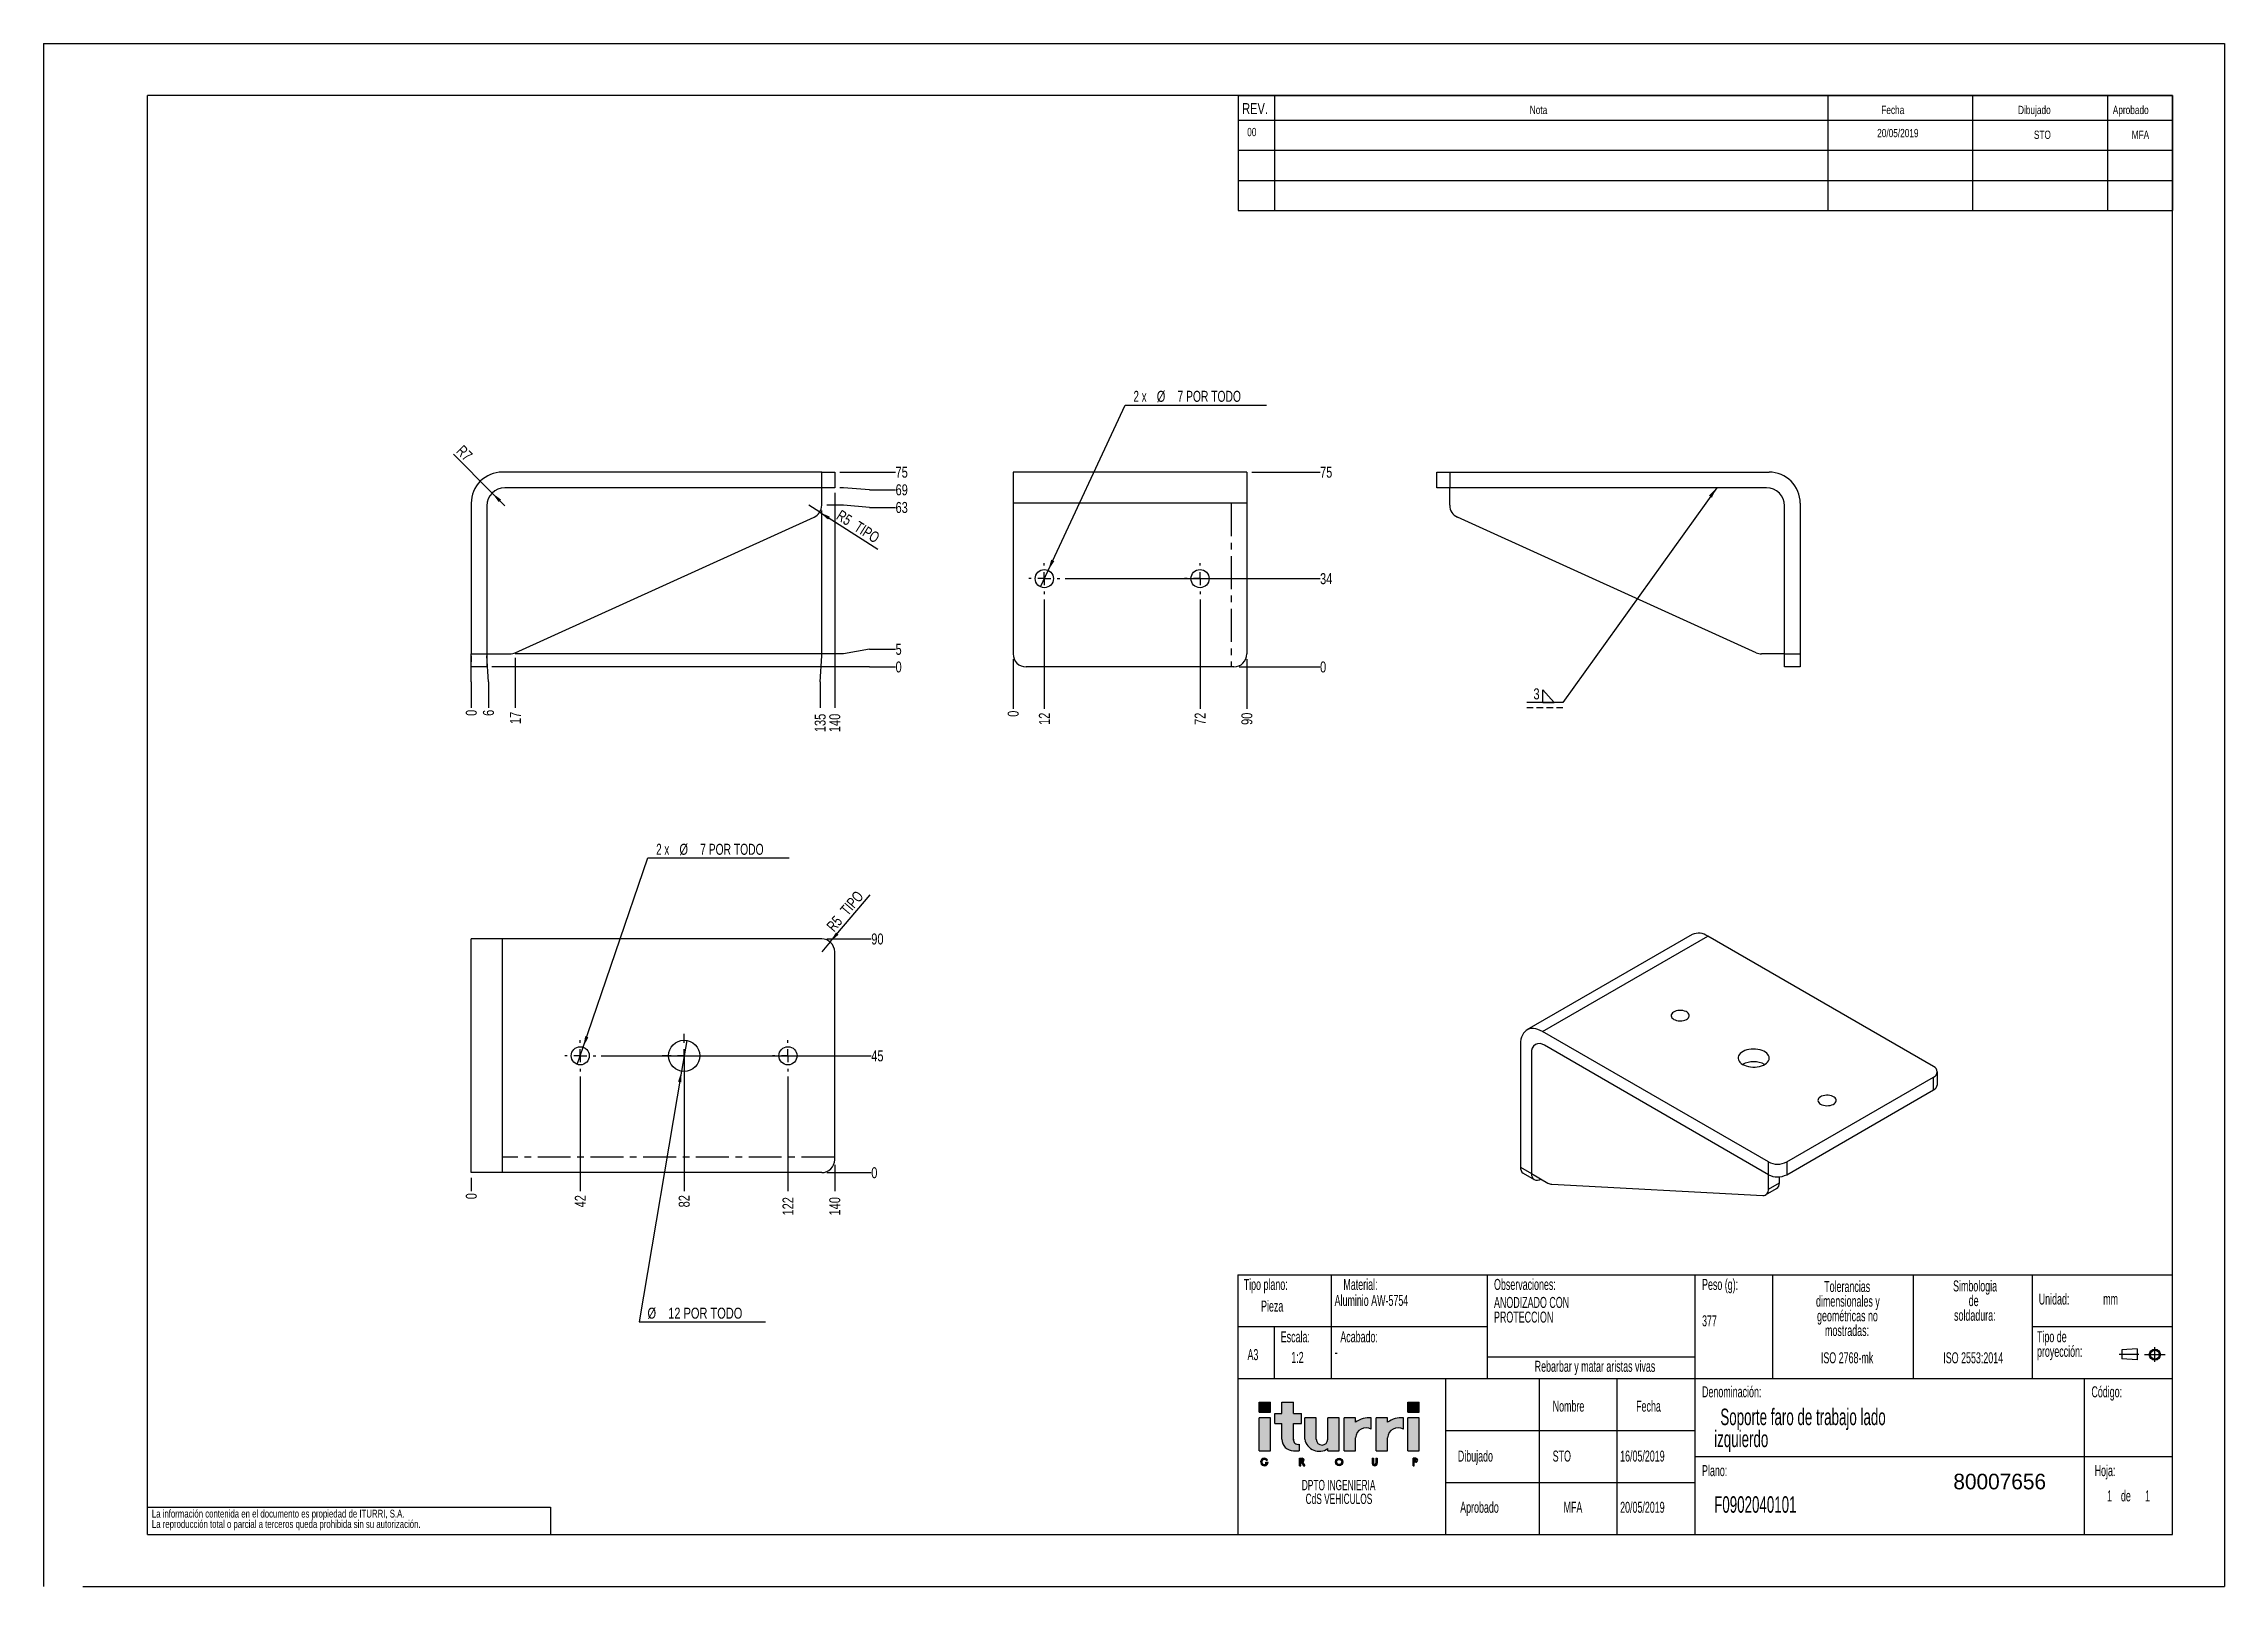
# Model space of a CAD drawing. Extents: x 0 to 5652, y 0 to 1625.
# Drawn here: x 0 to 840, y 0 to 594 of the extents above.
import ezdxf

# ---------------------------------------------------------------- set-up
doc = ezdxf.new("R2010")
doc.units = 0
doc.header["$LTSCALE"] = 2
for name, pattern in [('CENTER', [10.159999999999998, 6.35, -1.27, 1.27, -1.27]), ('CENTERX2', [20.319999999999997, 12.7, -2.54, 2.54, -2.54]), ('HIDDEN', [1.905, 1.27, -0.635])]:
    doc.linetypes.add(name, pattern=pattern)
doc.layers.get('0').update_dxf_attribs({"linetype": 'CONTINUOUS'})
doc.layers.add('FORMATO', color=7, linetype='CONTINUOUS')
doc.layers.add('SLD-0', color=255, linetype='CONTINUOUS')
doc.styles.add('SLDTEXTSTYLE0', font='TXT', dxfattribs={"width": 0.605})
doc.styles.add('SLDTEXTSTYLE1', font='TXT', dxfattribs={"width": 0.75})
doc.styles.add('SLDTEXTSTYLE2', font='TXT', dxfattribs={"width": 0.6666666666666666})
doc.styles.add('SLDTEXTSTYLE3', font='TXT', dxfattribs={"width": 0.7})
doc.dimstyles.new('SLDDIMSTYLE0', dxfattribs={"dimtxt": 4.233333333333333, "dimasz": 4.233333333333333, "dimexe": 0, "dimexo": 0.0625, "dimgap": 1.058333333333333, "dimtad": 0, "dimtih": 1, "dimtoh": 1, "dimdec": 0, "dimrnd": 1e-09, "dimdsep": 46, "dimtxsty": 'SLDTEXTSTYLE1', "dimblk1": 'NONE', "dimblk2": 'NONE', "dimsah": 1, "dimcen": 0.09, "dimadec": 0, "dimazin": 0, "dimtfac": 1, "dimtdec": 0, "dimtofl": 0, "dimtmove": 0, "dimatfit": 3, "dimldrblk": 'NONE', "dimfxl": 1, "dimtolj": 1, "dimtzin": 12, "dimarcsym": 0})
doc.dimstyles.new('SLDDIMSTYLE1', dxfattribs={"dimtxt": 4.233333333333333, "dimasz": 4.233333333333333, "dimexe": 0, "dimexo": 0.0625, "dimgap": 1.058333333333333, "dimtad": 0, "dimtih": 1, "dimtoh": 1, "dimdec": 1, "dimrnd": 1e-09, "dimzin": 12, "dimdsep": 46, "dimtxsty": 'SLDTEXTSTYLE1', "dimblk1": 'NONE', "dimblk2": 'NONE', "dimsah": 1, "dimcen": 0.09, "dimadec": 0, "dimazin": 0, "dimtfac": 1, "dimtdec": 1, "dimtofl": 0, "dimtmove": 0, "dimatfit": 3, "dimldrblk": 'NONE', "dimfxl": 1, "dimtolj": 1, "dimtzin": 12, "dimarcsym": 0})
doc.dimstyles.new('SLDDIMSTYLE2', dxfattribs={"dimtxt": 4.233333333333333, "dimasz": 4.233333333333333, "dimexe": 0, "dimexo": 0.0625, "dimgap": 1.058333333333333, "dimtad": 0, "dimtih": 1, "dimtoh": 1, "dimdec": 1, "dimrnd": 1e-09, "dimzin": 12, "dimdsep": 46, "dimtxsty": 'SLDTEXTSTYLE1', "dimblk1": 'NONE', "dimblk2": 'NONE', "dimsah": 1, "dimcen": 0.09, "dimadec": 0, "dimazin": 0, "dimtfac": 1, "dimtdec": 1, "dimtofl": 0, "dimtmove": 0, "dimatfit": 3, "dimldrblk": 'NONE', "dimfxl": 1, "dimtolj": 1, "dimtzin": 12, "dimarcsym": 0})
doc.dimstyles.new('SLDDIMSTYLE3', dxfattribs={"dimtxt": 4.233333333333333, "dimasz": 4.233333333333333, "dimexe": 0, "dimexo": 0.0625, "dimgap": 1.058333333333333, "dimtad": 1, "dimdec": 1, "dimrnd": 1e-09, "dimzin": 12, "dimdsep": 46, "dimtxsty": 'SLDTEXTSTYLE1', "dimsah": 1, "dimcen": 0, "dimadec": 0, "dimazin": 0, "dimtfac": 1, "dimtdec": 1, "dimtofl": 0, "dimtmove": 0, "dimatfit": 3, "dimfxl": 1, "dimtolj": 1, "dimtzin": 12, "dimarcsym": 0})
doc.dimstyles.new('SLDDIMSTYLE4', dxfattribs={"dimtxt": 4.233333333333333, "dimasz": 4.233333333333333, "dimexe": 0, "dimexo": 0.0625, "dimgap": 1.058333333333333, "dimtad": 0, "dimtih": 1, "dimtoh": 1, "dimdec": 6, "dimrnd": 1e-09, "dimzin": 12, "dimdsep": 46, "dimtxsty": 'SLDTEXTSTYLE1', "dimblk1": 'NONE', "dimsah": 1, "dimcen": 0, "dimadec": 0, "dimazin": 0, "dimtfac": 1, "dimtdec": 1, "dimtmove": 0, "dimatfit": 3, "dimldrblk": 'NONE', "dimfxl": 1, "dimtolj": 1, "dimtzin": 12, "dimarcsym": 0})
doc.dimstyles.new('SLDDIMSTYLE5', dxfattribs={"dimtxt": 0.18, "dimasz": 4.233333333333333, "dimexe": 0, "dimexo": 0.0625, "dimgap": 0, "dimtad": 0, "dimtih": 1, "dimtoh": 1, "dimdec": 0, "dimrnd": 1e-09, "dimzin": 0, "dimdsep": 46, "dimtxsty": 'Standard', "dimsah": 1, "dimcen": 0.09, "dimadec": 0, "dimazin": 0, "dimtfac": 4.233333333333333, "dimtdec": 0, "dimtofl": 0, "dimtmove": 0, "dimatfit": 3, "dimfxl": 1, "dimtolj": 1, "dimtzin": 0, "dimarcsym": 0})

msp = doc.modelspace()

# ---------------------------------------------------------------- texts
at = {"insert": (735.6043815432495, 43.36306443831654), "char_height": 6, "attachment_point": 1}
msp.add_mtext_dynamic_manual_height_columns('80007656', width=26.23949540621607, gutter_width=28.22222222222222, heights=[0], dxfattribs=at)
at = {"layer": 'FORMATO', "style": 'SLDTEXTSTYLE1'}
for s, insert, char_height, attachment_point in [('REV.', (461.6713927131186, 571.1042804813565), 4.233333333333333, 1), ('Nota', (572.4487672460153, 570.0516374240667), 3.174999999999999, 1), ('Fecha', (707.8528126573193, 570.0516374240667), 3.174999999999999, 1), ('Dibujado', (760.5216944058313, 570.0516374240667), 3.174999999999999, 1), ('Aprobado', (797.0201419675946, 570.0516374240667), 3.174999999999999, 1), ('00', (465.3708159867838, 561.5445759719075), 3.174999999999999, 2), ('20/05/2019', (714.2274280123634, 561.1539049437548), 3.174999999999999, 2), ('STO', (769.8988994004926, 560.5023792775705), 3.174999999999999, 2), ('MFA', (807.6480185525894, 560.5023792775706), 3.174999999999999, 2)]:
    msp.add_mtext(s, dxfattribs=dict(at, insert=insert, char_height=char_height, attachment_point=attachment_point))
at = {"layer": 'SLD-0', "style": 'SLDTEXTSTYLE0'}
for s, insert, char_height, attachment_point in [('Tipo plano:', (462.2585816411975, 118.361729286205), 4.233333333333333, 1), ('Tipo plano:', (462.2585816411975, 118.361729286205), 4.233333333333333, 1), ('Material:', (500.6593381880391, 118.3617292862049), 4.233333333333333, 1), ('Material:', (500.6593381880391, 118.3617292862049), 4.233333333333333, 1), ('Observaciones:', (558.6772302260144, 118.3617292862049), 4.233333333333333, 1), ('Observaciones:', (558.6772302260144, 118.3617292862049), 4.233333333333333, 1), ('Peso (g):', (638.8061188659777, 118.361729286205), 4.233333333333333, 1), ('Peso (g):', (638.8061188659777, 118.361729286205), 4.233333333333333, 1), ('Pieza', (468.9451894825998, 110.0383913061758), 4.233333333333333, 1), ('Pieza', (468.9451894825998, 110.0383913061758), 4.233333333333333, 1), ('Aluminio AW-5754', (497.2696570676798, 112.2115175836056), 4.233333333333333, 1), ('Aluminio AW-5754', (497.2696570676798, 112.2115175836056), 4.233333333333333, 1), ('Unidad:', (768.4922983812984, 112.7412562998038), 4.233333333333333, 1), ('Unidad:', (768.4922983812984, 112.7412562998038), 4.233333333333333, 1), ('mm', (793.3243556735351, 112.7412562998038), 4.233333333333333, 1), ('mm', (793.3243556735351, 112.7412562998038), 4.233333333333333, 1), ('377', (638.8061188659777, 104.3626176060663), 4.233333333333333, 1), ('377', (638.8061188659777, 104.3626176060663), 4.233333333333333, 1), ('Escala:', (476.5262099355234, 98.2029369408652), 4.233333333333333, 1), ('Escala:', (476.5262099355234, 98.2029369408652), 4.233333333333333, 1), ('Acabado:', (499.4765538616646, 98.20293694086524), 4.233333333333333, 1), ('Acabado:', (499.4765538616646, 98.20293694086524), 4.233333333333333, 1), ('A3', (463.7186978491857, 91.34873547193646), 4.233333333333333, 1), ('A3', (463.7186978491857, 91.34873547193646), 4.233333333333333, 1), ('1:2', (480.580464403197, 90.26948966077127), 4.233333333333333, 1), ('1:2', (480.580464403197, 90.26948966077127), 4.233333333333333, 1), ('-', (497.2696570676797, 92.35145009918656), 4.233333333333333, 1), ('-', (497.2696570676797, 92.35145009918656), 4.233333333333333, 1), ('Rebarbar y matar aristas vivas', (597.5709802260142, 86.84745939035045), 4.233333333333333, 2), ('Rebarbar y matar aristas vivas', (597.5709802260142, 86.84745939035045), 4.233333333333333, 2), ('ISO 2768-mk', (694.6732111090364, 90.12003471892172), 4.233333333333333, 2), ('ISO 2768-mk', (694.6732111090364, 90.12003471892172), 4.233333333333333, 2), ('ISO 2553:2014', (743.2507741929193, 90.12003471892172), 4.233333333333333, 2), ('ISO 2553:2014', (743.2507741929193, 90.12003471892172), 4.233333333333333, 2), ('Denominación:', (638.8061188659775, 77.02862251251183), 4.233333333333333, 1), ('Denominación:', (638.8061188659775, 77.02862251251183), 4.233333333333333, 1), ('Código:', (788.7958787343223, 77.02862251251183), 4.233333333333333, 1), ('Código:', (788.7958787343223, 77.02862251251183), 4.233333333333333, 1), ('Nombre', (581.2754917445228, 71.50966758979571), 4.233333333333333, 1), ('Nombre', (581.2754917445228, 71.50966758979571), 4.233333333333333, 1), ('Fecha', (613.4166618924103, 71.50966758979573), 4.233333333333333, 1), ('Fecha', (613.4166618924103, 71.50966758979573), 4.233333333333333, 1), ('Dibujado', (544.7463722088925, 52.28061742761943), 4.233333333333333, 1), ('Dibujado', (544.7463722088925, 52.28061742761943), 4.233333333333333, 1), ('STO', (581.2754917445228, 52.2806175440347), 4.233333333333333, 1), ('16/05/2019', (607.2573070070931, 52.28061754403474), 4.233333333333333, 1), ('Plano:', (638.8061188659775, 46.67653498997527), 4.233333333333333, 1), ('Plano:', (638.8061188659775, 46.67653498997527), 4.233333333333333, 1), ('Hoja:', (790.0278354865758, 46.67653498997527), 4.233333333333333, 1), ('Hoja:', (790.0278354865758, 46.67653498997527), 4.233333333333333, 1), ('F0902040101', (643.4779395133909, 34.69352178803537), 6.349999999999999, 1), ('F0902040101', (643.4779395133909, 34.69352178803537), 6.349999999999999, 1), ('1', (794.8254275261103, 36.94980750194883), 4.233333333333333, 1), ('1', (794.8254275261103, 36.94980750194883), 4.233333333333333, 1), ('1', (794.8254275261103, 36.94980750194883), 4.233333333333333, 1), ('1', (794.8254275261103, 36.94980750194883), 4.233333333333333, 1), ('de', (800.155004965971, 36.94980738553351), 4.233333333333333, 1), ('de', (800.155004965971, 36.94980738553351), 4.233333333333333, 1), ('de', (800.155004965971, 36.94980738553351), 4.233333333333333, 1), ('de', (800.155004965971, 36.94980738553351), 4.233333333333333, 1), ('1', (809.4615990496908, 36.94980750194883), 4.233333333333333, 1), ('1', (809.4615990496908, 36.94980750194883), 4.233333333333333, 1), ('1', (809.4615990496908, 36.94980750194883), 4.233333333333333, 1), ('1', (809.4615990496908, 36.94980750194883), 4.233333333333333, 1), ('Aprobado', (545.6490836691305, 32.56471733372532), 4.233333333333333, 1), ('Aprobado', (545.6490836691305, 32.56471733372532), 4.233333333333333, 1), ('MFA', (585.4701169321881, 32.56471745014066), 4.233333333333333, 1), ('20/05/2019', (607.257307007093, 32.56471745014063), 4.233333333333333, 1)]:
    msp.add_mtext(s, dxfattribs=dict(at, insert=insert, char_height=char_height, attachment_point=attachment_point))

# ---------------------------------------------------------------- blocks, each defined once
blk = doc.blocks.new('BLOQUE3')
at = {"color": 7, "linetype": 'CENTERX2'}
for p, q in [((795.8488141647274, 260.1115655496413), (789.5982678401784, 260.1115655496413)), ((797.7607562216459, 260.0408451931419), (804.3168376271742, 260.0408451931419)), ((801.03879692441, 257.6924235202746), (801.03879692441, 262.3892668660091))]:
    blk.add_line(p, q, dxfattribs=at)
at = {"color": 7, "linetype": 'Continuous'}
for p, q in [((795.3686373058896, 261.8948074606496), (790.4649402297167, 261.538159078448)), ((790.4649402297167, 261.538159078448), (790.4649402297167, 258.6849720208347)), ((795.3686373058896, 261.8948074606496), (795.3686373058896, 258.3283236386331)), ((795.3686373058896, 258.3283236386331), (790.4649402297167, 258.6849720208347))]:
    blk.add_line(p, q, dxfattribs=at)
for radius in [1.783241911008118, 1.426593528806482]:
    blk.add_circle((801.03879692441, 260.0408451931419), radius, dxfattribs=at)
blk = doc.blocks.new('SW_NOTE_0')
at = {"color": 0, "linetype": 'Continuous', "char_height": 2.645833333333333, "attachment_point": 2, "style": 'SLDTEXTSTYLE0'}
for s, insert in [('DPTO INGENIERIA', (15.66829427083333, 3.410658394813325)), ('CdS VEHICULOS', (15.75863047689199, -0.1171193403305751))]:
    blk.add_mtext(s, dxfattribs=dict(at, insert=insert))
blk = doc.blocks.new('BLOQUE1')
at = {"linetype": 'Continuous'}
for points in [[(0, 25.28957398572557), (2.940058974944981, 25.28957398572557), (2.940058974944981, 27.86212558880153), (0, 27.86212558880153)], [(0, 23.8195444982568), (0, 15.36687494530173), (2.940058974959081, 15.36687494530173), (2.940058974959081, 23.8195444982568)], [(38.19514983016062, 25.28957398572557), (41.13520880509188, 25.28957398572557), (41.13520880509188, 27.86212558880153), (38.19514983016062, 27.86212558880153)], [(38.19514983016062, 23.8195444982568), (38.19514983016062, 15.36687494530173), (41.13520880510572, 15.36687494530173), (41.13520880510572, 23.8195444982568)]]:
    blk.add_hatch(color=7, dxfattribs=at).paths.add_polyline_path(points, flags=0)
h = blk.add_hatch(color=7, dxfattribs=at)
edge = h.paths.add_edge_path(flags=0)
edge.add_line((5.88011794987849, 22.34951501078989), (5.88011794987849, 18.30693392024513))
edge.add_arc((8.820176924819659, 18.30693392024275), 2.940058974941188, 179.9999999999535, 270.0000000000304)
edge.add_line((8.820176924821176, 15.36687494530154), (10.29020641226637, 15.36687494530154))
edge.add_line((10.29020641226637, 15.36687494530154), (10.29020641226623, 17.03667294140171))
edge.add_arc((10.0002175125713, 18.18681658504378), 1.186138256257055, 185.8121672813475, 284.1511960427798, ccw=False)
edge.add_arc((10.0002175125713, 18.18681658504378), 1.186138256257055, 174.187832717465, 185.8121672813475, ccw=False)
edge.add_line((8.820176924823508, 18.30693392028055), (8.820176924823508, 22.34951501078989))
edge.add_line((8.820176924823508, 22.34951501078989), (10.90764739020045, 22.34951501078989))
edge.add_line((10.90764739020045, 22.34951501078989), (10.90764739020045, 24.92206661386571))
edge.add_line((10.90764739020045, 24.92206661386571), (8.820176924823508, 24.92206661386571))
edge.add_line((8.820176924823508, 24.92206661386571), (8.820176924823508, 27.86212558880386))
edge.add_line((8.820176924823508, 27.86212558880386), (5.88011794987849, 27.86212558880386))
edge.add_line((5.88011794987849, 27.86212558880386), (5.88011794987849, 24.92206661386571))
edge.add_line((5.88011794987849, 24.92206661386571), (4.042581090557107, 24.92206661386571))
edge.add_line((4.042581090557107, 24.92206661386571), (4.042581090557107, 22.34951501078989))
edge.add_line((4.042581090557107, 22.34951501078989), (5.88011794987849, 22.34951501078989))
h = blk.add_hatch(color=7, dxfattribs=at)
edge = h.paths.add_edge_path(flags=0)
edge.add_line((11.76023589975209, 23.8195444982568), (11.76023589975209, 18.3069339202428))
edge.add_arc((15.48887422936751, 19.03670226651828), 3.799382269830552, 191.0739343382657, 304.490591546001)
edge.add_line((17.64035384965097, 15.90517850390565), (17.64035384965097, 15.36687494529242))
edge.add_line((17.64035384965097, 15.36687494529242), (20.5804128245971, 15.36687494529242))
edge.add_line((20.5804128245971, 15.36687494529242), (20.5804128245971, 23.8195444982568))
edge.add_line((20.5804128245971, 23.8195444982568), (17.64035384965597, 23.8195444982568))
edge.add_line((17.64035384965597, 23.8195444982568), (17.64035384965597, 18.3069339202428))
edge.add_arc((16.17032436218346, 18.3069339202428), 1.470029487472509, 180, 360, ccw=False)
edge.add_line((14.70029487471095, 18.3069339202428), (14.70029487471095, 23.8195444982568))
edge.add_line((14.70029487471095, 23.8195444982568), (11.76023589975209, 23.8195444982568))
h = blk.add_hatch(color=7, dxfattribs=at)
edge = h.paths.add_edge_path(flags=0)
edge.add_arc((27.45599752880882, 18.57364191301073), 2.680297328693548, 59.34960505052129, 176.8199676444252, ccw=False)
edge.add_line((28.82240852664108, 20.87948552332015), (28.82240852664108, 23.81954449825816))
edge.add_arc((28.33155716897795, 17.71985960085562), 6.119402822410082, 85.39923131649584, 125.479007213571)
edge.add_line((24.77982743608694, 22.70306206587936), (24.77982743608694, 23.8195444982568))
edge.add_line((24.77982743608694, 23.8195444982568), (21.83976846115672, 23.8195444982568))
edge.add_line((21.83976846115672, 23.8195444982568), (21.83976846115672, 15.36687494530173))
edge.add_line((21.83976846115672, 15.36687494530173), (24.77982743610167, 15.36687494530173))
edge.add_line((24.77982743610167, 15.36687494530173), (24.77982743610167, 18.72232750444986))
h = blk.add_hatch(color=7, dxfattribs=at)
edge = h.paths.add_edge_path(flags=0)
edge.add_arc((35.69799323085002, 18.57364191301073), 2.680297328693599, 59.34960505051532, 176.8199676444252, ccw=False)
edge.add_line((37.06440422868258, 20.87948552332009), (37.06440422868296, 23.81954449825765))
edge.add_arc((36.5735528710196, 17.71985960085507), 6.11940282241015, 85.39923131649377, 125.4790072135722)
edge.add_line((33.02182313812844, 22.70306206587879), (33.02182313812822, 23.8195444982568))
edge.add_line((33.02182313812822, 23.8195444982568), (30.08176416319815, 23.8195444982568))
edge.add_line((30.08176416319815, 23.8195444982568), (30.08176416319815, 15.36687494530173))
edge.add_line((30.08176416319815, 15.36687494530173), (33.02182313814287, 15.36687494530173))
edge.add_line((33.02182313814287, 15.36687494530173), (33.02182313814287, 18.72232750444986))
h = blk.add_hatch(color=7, dxfattribs=at)
edge = h.paths.add_edge_path(flags=0)
edge.add_line((1.796086083265869, 12.97678162934524), (2.19365498224285, 12.97678162934524))
edge.add_arc((1.365502923927305, 12.48177563289832), 0.9648143698197358, 30.86775549419069, 356.7364169736078)
edge.add_line((2.328752560142644, 12.42684925907259), (1.767139190691269, 12.42684925907259))
edge.add_line((1.767139190691269, 12.42684925907259), (1.767139190691306, 12.11810866079295))
edge.add_line((1.767139190691306, 12.11810866079295), (1.911560729497497, 12.11810866079295))
edge.add_arc((1.365502923927305, 12.48177563289832), 0.6560737714803143, 48.98147859615631, 326.33693188446534, ccw=False)
h = blk.add_hatch(color=7, dxfattribs=at)
edge = h.paths.add_edge_path(flags=0)
edge.add_line((11.73452064607761, 11.51696126307214), (11.17133335612238, 12.51943107923816))
edge.add_arc((11.10261854392032, 12.98046420005802), 0.4661258026636733, 278.4772606009694, 450.0000000000008)
edge.add_line((11.10261854392032, 13.4465900027217), (10.38955076909624, 13.4465900027217))
edge.add_line((10.38955076909624, 13.4465900027217), (10.38955076909624, 11.51696126307237))
edge.add_line((10.38955076909624, 11.51696126307237), (10.69829136744619, 11.51696126307237))
edge.add_line((10.69829136744619, 11.51696126307237), (10.69829136744619, 12.51433839739458))
edge.add_line((10.69829136744619, 12.51433839739458), (10.82006761719952, 12.51433839739458))
edge.add_line((10.82006761719952, 12.51433839739458), (11.38039383974868, 11.51696126307214))
edge.add_line((11.38039383974868, 11.51696126307214), (11.73452064607761, 11.51696126307214))
edge = h.paths.add_edge_path(flags=0)
edge.add_arc((11.10261854392032, 12.98046420005802), 0.1573852043200014, -90.0000000000008, 89.9999999999992, ccw=False)
edge.add_line((11.10261854392032, 12.82307899573802), (10.69829136744619, 12.82307899573802))
edge.add_line((10.69829136744619, 12.82307899573802), (10.69829136744619, 13.13784940437801))
edge.add_line((10.69829136744619, 13.13784940437801), (11.10261854392032, 13.13784940437802))
h = blk.add_hatch(color=7, dxfattribs=at)
edge = h.paths.add_edge_path(flags=0)
edge.add_arc((20.57301755072564, 12.48177563289832), 0.9648143698239112, 0, 360)
edge = h.paths.add_edge_path(flags=0)
edge.add_arc((20.57301755072564, 12.48177563289832), 0.6560737714802478, 0, 360)
h = blk.add_hatch(color=7, dxfattribs=at)
edge = h.paths.add_edge_path(flags=0)
edge.add_line((29.05572058823439, 13.4465900027217), (29.05572058823439, 12.1601708429554))
edge.add_arc((29.69893016811934, 12.1601708429554), 0.6432095798849883, 180, 360.0000000000008)
edge.add_line((30.34213974800437, 12.1601708429554), (30.34213974800437, 13.4465900027217))
edge.add_line((30.34213974800437, 13.4465900027217), (30.03339914966152, 13.4465900027217))
edge.add_line((30.03339914966152, 13.4465900027217), (30.03339914966152, 12.1601708429554))
edge.add_arc((29.69893016811934, 12.1601708429554), 0.334468981542176, 180, 360, ccw=False)
edge.add_line((29.36446118657717, 12.1601708429554), (29.36446118657717, 13.4465900027217))
edge.add_line((29.36446118657717, 13.4465900027217), (29.05572058823439, 13.4465900027217))
h = blk.add_hatch(color=7, dxfattribs=at)
edge = h.paths.add_edge_path(flags=0)
edge.add_line((39.87473494714607, 12.4361598297014), (40.24550244142314, 12.4361598297014))
edge.add_arc((40.24550244142314, 12.94137491621154), 0.5052150865101496, 270.0000000000008, 450.0000000000008)
edge.add_line((40.24550244142314, 13.4465900027217), (39.56599434879611, 13.4465900027217))
edge.add_line((39.56599434879611, 13.4465900027217), (39.56599434879611, 11.51696126307237))
edge.add_line((39.56599434879611, 11.51696126307237), (39.87473494714607, 11.51696126307237))
edge.add_line((39.87473494714607, 11.51696126307237), (39.87473494714607, 12.4361598297014))
edge = h.paths.add_edge_path(flags=0)
edge.add_arc((40.24550244142314, 12.94137491621154), 0.1964744881670921, -90.0000000000008, 89.9999999999992, ccw=False)
edge.add_line((40.24550244142314, 12.74490042804445), (39.87473494714607, 12.74490042804445))
edge.add_line((39.87473494714607, 12.74490042804445), (39.87473494714607, 13.13784940437863))
edge.add_line((39.87473494714607, 13.13784940437863), (40.24550244142314, 13.13784940437863))
at = {"layer": 'SLD-0'}
for p, q in [((0, 27.86212558880152), (2.940058974944981, 27.86212558880152)), ((0, 25.28957398572557), (0, 27.86212558880152)), ((0, 25.28957398572557), (2.940058974944981, 25.28957398572557)), ((0, 15.36687494530173), (0, 23.8195444982568)), ((2.940058974959081, 23.8195444982568), (0, 23.8195444982568)), ((2.940058974944981, 25.28957398572557), (2.940058974944981, 27.86212558880152)), ((2.940058974959081, 15.36687494530173), (2.940058974959081, 23.8195444982568)), ((4.042581090557107, 24.9220666138657), (5.880117949878471, 24.9220666138657)), ((4.042581090557107, 22.34951501078988), (4.042581090557107, 24.9220666138657)), ((5.880117949878471, 24.9220666138657), (5.880117949878471, 27.86212558880386)), ((5.880117949878471, 27.86212558880386), (8.820176924823508, 27.86212558880386)), ((8.820176924823508, 24.9220666138657), (8.820176924823508, 27.86212558880386)), ((8.820176924823508, 24.9220666138657), (10.90764739020045, 24.9220666138657)), ((10.90764739020045, 22.34951501078988), (10.90764739020045, 24.9220666138657)), ((11.76023589975211, 18.30693392024279), (11.76023589975211, 23.8195444982568)), ((14.70029487471097, 23.8195444982568), (11.76023589975211, 23.8195444982568)), ((14.70029487471097, 18.30693392024279), (14.70029487471097, 23.8195444982568)), ((20.58041282459711, 23.8195444982568), (17.64035384965596, 23.8195444982568)), ((17.64035384965596, 18.30693392024279), (17.64035384965596, 23.8195444982568)), ((20.58041282459711, 15.36687494529242), (20.58041282459711, 23.8195444982568)), ((21.83976846115671, 15.36687494530173), (21.83976846115671, 23.8195444982568)), ((24.77982743608698, 23.8195444982568), (21.83976846115671, 23.8195444982568)), ((24.77982743608698, 22.70306206587935), (24.77982743608698, 23.8195444982568)), ((28.82240852664108, 20.87948552332014), (28.82240852664108, 23.81954449825815)), ((30.08176416319813, 15.36687494530173), (30.08176416319813, 23.8195444982568)), ((33.02182313812773, 23.8195444982568), (30.08176416319813, 23.8195444982568)), ((33.02182313812773, 22.7030620658788), (33.02182313812773, 23.8195444982568)), ((37.06440422868257, 20.87948552332008), (37.06440422868293, 23.81954449825765)), ((38.19514983016064, 27.86212558880152), (41.13520880509186, 27.86212558880152)), ((38.19514983016064, 25.28957398572557), (38.19514983016064, 27.86212558880152)), ((38.19514983016064, 25.28957398572557), (41.13520880509186, 25.28957398572557)), ((38.19514983016064, 15.36687494530173), (38.19514983016064, 23.8195444982568)), ((41.13520880510574, 23.8195444982568), (38.19514983016064, 23.8195444982568)), ((41.13520880509186, 25.28957398572557), (41.13520880509186, 27.86212558880152)), ((41.13520880510574, 15.36687494530173), (41.13520880510574, 23.8195444982568)), ((4.042581090557107, 22.34951501078988), (5.880117949878471, 22.34951501078988)), ((5.880117949878471, 18.30693392024513), (5.880117949878471, 22.34951501078988)), ((8.820176924823508, 22.34951501078988), (10.90764739020045, 22.34951501078988)), ((8.820176924823508, 18.0666992498317), (8.820176924823508, 22.34951501078988)), ((24.77982743610169, 15.36687494530173), (24.77982743610169, 18.72232750444985)), ((33.02182313814289, 15.36687494530173), (33.02182313814289, 18.72232750444985)), ((1.767139190691272, 12.42684925907258), (2.328752560142644, 12.42684925907259)), ((1.767139190691302, 12.11810866079295), (1.767139190691272, 12.42684925907258)), ((1.767139190691302, 12.11810866079295), (1.91156072949748, 12.11810866079295)), ((1.796086083265869, 12.97678162934524), (2.193654982242832, 12.97678162934524)), ((10.38955076909626, 11.51696126307236), (10.38955076909626, 13.44659000272169)), ((10.38955076909626, 13.44659000272169), (11.10261854392031, 13.44659000272169)), ((10.38955076909626, 11.51696126307236), (10.69829136744621, 11.51696126307236)), ((10.69829136744621, 12.82307899573802), (10.69829136744621, 13.13784940437801)), ((10.69829136744621, 13.13784940437801), (11.10261854392031, 13.13784940437802)), ((10.69829136744621, 12.82307899573802), (11.10261854392031, 12.82307899573802)), ((10.69829136744621, 12.51433839739457), (10.8200676171995, 12.51433839739457)), ((10.69829136744621, 11.51696126307236), (10.69829136744621, 12.51433839739457)), ((10.8200676171995, 12.51433839739457), (11.3803938397487, 11.51696126307214)), ((11.17133335612236, 12.51943107923817), (11.73452064607761, 11.51696126307214)), ((11.3803938397487, 11.51696126307214), (11.73452064607761, 11.51696126307214)), ((17.64035384965097, 15.36687494529242), (17.64035384965097, 15.90517850390565)), ((29.05572058823436, 13.44659000272169), (29.05572058823436, 12.1601708429554)), ((29.05572058823436, 13.44659000272169), (29.36446118657721, 13.44659000272169)), ((29.36446118657721, 13.44659000272169), (29.36446118657721, 12.1601708429554)), ((30.03339914966152, 13.44659000272169), (30.03339914966152, 12.1601708429554)), ((30.03339914966152, 13.44659000272169), (30.34213974800437, 13.44659000272169)), ((30.34213974800437, 13.44659000272169), (30.34213974800437, 12.1601708429554)), ((40.24550244142316, 13.44659000272169), (39.5659943487961, 13.44659000272169)), ((39.5659943487961, 11.51696126307236), (39.5659943487961, 13.44659000272169)), ((39.5659943487961, 11.51696126307236), (39.5659943487961, 13.44659000272169)), ((39.5659943487961, 11.51696126307236), (39.87473494714605, 11.51696126307236)), ((39.87473494714605, 12.74490042804445), (39.87473494714605, 13.13784940437863)), ((40.24550244142316, 13.13784940437863), (39.87473494714605, 13.13784940437863)), ((40.24550244142316, 12.74490042804445), (39.87473494714605, 12.74490042804445)), ((40.24550244142316, 12.43615982970139), (39.87473494714605, 12.43615982970139)), ((39.87473494714605, 11.51696126307236), (39.87473494714605, 12.43615982970139))]:
    blk.add_line(p, q, dxfattribs=at)
at = {"layer": 'SLD-0', "linetype": 'Continuous'}
for p, q in [((10.29020641226624, 17.03667294140171), (10.29020641226636, 15.36687494530153)), ((0, 15.36687494530173), (2.940058974959081, 15.36687494530173)), ((8.820176924821176, 15.36687494530153), (10.29020641226636, 15.36687494530153)), ((17.64035384965097, 15.36687494529242), (20.58041282459711, 15.36687494529242)), ((21.83976846115671, 15.36687494530173), (24.77982743610169, 15.36687494530173)), ((30.08176416319813, 15.36687494530173), (33.02182313814289, 15.36687494530173)), ((38.19514983016064, 15.36687494530173), (41.13520880510574, 15.36687494530173))]:
    blk.add_line(p, q, dxfattribs=at)
at = {"layer": 'SLD-0'}
for radius in [0.9648143698238734, 0.6560737714802478]:
    blk.add_circle((20.57301755072566, 12.48177563289832), radius, dxfattribs=at)
at = {"layer": 'SLD-0', "linetype": 'Continuous'}
for centre, radius, start, end in [((28.33155716897795, 17.71985960085562), 6.119402822410078, 85.39923131649584, 125.4790072135708), ((36.57355287101885, 17.7198596008551), 6.119402822410168, 85.39923131648699, 125.479007213572), ((27.45599752880884, 18.57364191301073), 2.680297328693557, 59.34960505052258, 176.8199676444261), ((35.69799323085005, 18.57364191301073), 2.680297328693624, 59.34960505051679, 176.8199676444261)]:
    blk.add_arc(centre, radius, start, end, dxfattribs=at)
at = {"layer": 'SLD-0'}
for centre, radius, start, end in [((8.820176924819679, 18.30693392024274), 2.940058974941207, 179.9999999999535, 270.00000000003), ((10.00021751257131, 18.18681658504378), 1.186138256257052, 174.1878327193011, 284.1511960427807), ((15.4888742293675, 19.03670226651828), 3.799382269830542, 191.0739343382659, 304.490591546001), ((16.17032436218346, 18.30693392024279), 1.470029487472491, 180, 0), ((1.365502923927286, 12.48177563289832), 0.9648143698197501, 30.86775549419077, 356.736416973608), ((1.365502923927286, 12.48177563289832), 0.656073771480328, 48.98147859615595, 326.3369318844665), ((11.10261854392031, 12.98046420005802), 0.466125802663674, 278.4772606009695, 90), ((11.10261854392031, 12.98046420005802), 0.1573852043200024, 270.0000000000008, 90), ((29.69893016811936, 12.1601708429554), 0.6432095798850064, 180, 0), ((29.69893016811936, 12.1601708429554), 0.3344689815421589, 180, 0), ((40.24550244142316, 12.94137491621154), 0.5052150865101499, 270.0000000000008, 90), ((40.24550244142316, 12.94137491621154), 0.1964744881670928, 270.0000000000008, 90)]:
    blk.add_arc(centre, radius, start, end, dxfattribs=at)
at = {"color": 7, "linetype": 'Continuous'}
blk.add_blockref('SW_NOTE_0', (4.764245438389825, 4.471586815527541), dxfattribs=at)
blk = doc.blocks.new('SW_NOTE_1')
at = {"layer": 'SLD-0', "color": 0, "char_height": 4.233333333333333, "attachment_point": 2, "style": 'SLDTEXTSTYLE0'}
for s, insert in [('dimensionales y', (15.08663719991843, -0.1873909445289229)), ('Tolerancias', (14.8166666666667, 5.457053431701317)), ('geométricas no', (14.92543903092547, -5.831835320759163)), ('mostradas:', (14.75738008966043, -11.4762796969894))]:
    blk.add_mtext(s, dxfattribs=dict(at, insert=insert))
blk = doc.blocks.new('SW_NOTE_2')
at = {"layer": 'SLD-0', "color": 0, "char_height": 4.233333333333333, "attachment_point": 1, "style": 'SLDTEXTSTYLE0'}
for s, insert in [('Tipo de', (0, 5.457053431701317)), ('proyección:', (0, -0.1873909445289229))]:
    blk.add_mtext(s, dxfattribs=dict(at, insert=insert))
blk = doc.blocks.new('SW_NOTE_3')
at = {"layer": 'SLD-0', "color": 0, "char_height": 4.233333333333333, "attachment_point": 2, "style": 'SLDTEXTSTYLE0'}
for s, insert in [('Simbologia', (14.2213541666667, 5.457053431701317)), ('de', (13.68483741879467, -0.1873909445289229)), ('soldadura:', (14.12825998117528, -5.831835320759163))]:
    blk.add_mtext(s, dxfattribs=dict(at, insert=insert))
blk = doc.blocks.new('SW_NOTE_4')
at = {"layer": 'SLD-0', "color": 0, "char_height": 3, "attachment_point": 1, "style": 'SLDTEXTSTYLE1'}
for s, insert in [('La información contenida en el documento es propiedad de ITURRI, S.A.', (0, 3.855130784708248)), ('La reproducción total o parcial a terceros queda prohibida sin su autorización.', (0, -0.1448694052815572))]:
    blk.add_mtext(s, dxfattribs=dict(at, insert=insert))
blk = doc.blocks.new('SW_NOTE_5')
at = {"layer": 'SLD-0', "color": 0, "char_height": 4.233333333333333, "attachment_point": 1, "style": 'SLDTEXTSTYLE0'}
for s, insert in [('ANODIZADO CON', (0, 5.457053431701317)), ('PROTECCION', (0, -0.1873909445289229))]:
    blk.add_mtext(s, dxfattribs=dict(at, insert=insert))
blk = doc.blocks.new('SW_NOTE_6')
at = {"layer": 'SLD-0', "color": 0, "char_height": 6.349999999999999, "attachment_point": 1, "style": 'SLDTEXTSTYLE0'}
for s, insert in [('Soporte faro de trabajo lado', (2.381250000000001, 8.185580147551983)), ('izquierdo', (0, -0.2810864167933844))]:
    blk.add_mtext(s, dxfattribs=dict(at, insert=insert))
blk = doc.blocks.new('SW_NOTE_7')
at = {"layer": 'SLD-0', "color": 0, "char_height": 4.233333333333333, "attachment_point": 2, "style": 'SLDTEXTSTYLE0'}
for s, insert in [('dimensionales y', (15.08663719991843, -0.1873909445289229)), ('Tolerancias', (14.8166666666667, 5.457053431701317)), ('geométricas no', (14.92543903092547, -5.831835320759163)), ('mostradas:', (14.75738008966043, -11.4762796969894))]:
    blk.add_mtext(s, dxfattribs=dict(at, insert=insert))
blk = doc.blocks.new('SW_NOTE_8')
at = {"layer": 'SLD-0', "color": 0, "char_height": 4.233333333333333, "attachment_point": 1, "style": 'SLDTEXTSTYLE0'}
for s, insert in [('Tipo de', (0, 5.457053431701317)), ('proyección:', (0, -0.1873909445289229))]:
    blk.add_mtext(s, dxfattribs=dict(at, insert=insert))
blk = doc.blocks.new('SW_NOTE_9')
at = {"layer": 'SLD-0', "color": 0, "char_height": 4.233333333333333, "attachment_point": 2, "style": 'SLDTEXTSTYLE0'}
for s, insert in [('Simbologia', (14.2213541666667, 5.457053431701317)), ('de', (13.68483741879467, -0.1873909445289229)), ('soldadura:', (14.12825998117528, -5.831835320759163))]:
    blk.add_mtext(s, dxfattribs=dict(at, insert=insert))
blk = doc.blocks.new('SW_NOTE_10')
at = {"layer": 'SLD-0', "color": 0, "char_height": 3, "attachment_point": 1, "style": 'SLDTEXTSTYLE1'}
for s, insert in [('La información contenida en el documento es propiedad de ITURRI, S.A.', (0, 3.855130784708248)), ('La reproducción total o parcial a terceros queda prohibida sin su autorización.', (0, -0.1448694052815572))]:
    blk.add_mtext(s, dxfattribs=dict(at, insert=insert))
blk = doc.blocks.new('SW_NOTE_11')
at = {"layer": 'SLD-0', "color": 0, "char_height": 4.233333333333333, "attachment_point": 1, "style": 'SLDTEXTSTYLE0'}
for s, insert in [('ANODIZADO CON', (0, 5.457053431701317)), ('PROTECCION', (0, -0.1873909445289229))]:
    blk.add_mtext(s, dxfattribs=dict(at, insert=insert))
blk = doc.blocks.new('SW_NOTE_12')
at = {"layer": 'SLD-0', "color": 0, "char_height": 6.349999999999999, "attachment_point": 1, "style": 'SLDTEXTSTYLE0'}
for s, insert in [('Soporte faro de trabajo lado', (2.381250000000001, 8.185580147551983)), ('izquierdo', (0, -0.2810864167933844))]:
    blk.add_mtext(s, dxfattribs=dict(at, insert=insert))
blk = doc.blocks.new('_D')
at = {"layer": 'FORMATO', "color": 7, "transparency": 16777216}
for p, q in [((164.7022699844122, 348.2854444541929), (164.7022699844122, 358.285444454193)), ((164.7022699844122, 358.285444454193), (164.7022699844122, 356.0188317374299)), ((164.7022699844122, 348.2854444541929), (164.7022699844122, 338.2854444541929))]:
    blk.add_line(p, q, dxfattribs=at)
at = {"layer": 'FORMATO', "color": 7, "transparency": 16777216, "insert": (162.6083648620013, 335.1574814048556), "char_height": 4.233333333333333, "attachment_point": 1, "rotation": 90, "style": 'SLDTEXTSTYLE1'}
blk.add_mtext('0', dxfattribs=at)
blk = doc.blocks.new('_NONE')
blk = doc.blocks.new('_D_1')
at = {"layer": 'FORMATO', "color": 7, "transparency": 16777216}
for p, q in [((171.3140824753821, 348.2854444541929), (170.7022699844122, 358.285444454193)), ((170.7022699844122, 358.285444454193), (170.7022699844122, 356.0188317374299)), ((171.3140824753821, 348.2854444541929), (171.3140824753821, 338.2854444541929))]:
    blk.add_line(p, q, dxfattribs=at)
at = {"layer": 'FORMATO', "color": 7, "transparency": 16777216, "insert": (169.2201773529712, 335.1574814048556), "char_height": 4.233333333333333, "attachment_point": 1, "rotation": 90, "style": 'SLDTEXTSTYLE1'}
blk.add_mtext('6', dxfattribs=at)
blk = doc.blocks.new('_D_2')
at = {"layer": 'FORMATO', "color": 7, "transparency": 16777216}
blk.add_line((181.6870130403954, 357.4656899309012), (181.6870130403954, 338.2854444541929), dxfattribs=at)
at = {"layer": 'FORMATO', "color": 7, "transparency": 16777216, "insert": (179.5931079179845, 332.0295183555183), "char_height": 4.233333333333333, "attachment_point": 1, "rotation": 90, "style": 'SLDTEXTSTYLE1'}
blk.add_mtext('17', dxfattribs=at)
blk = doc.blocks.new('_D_3')
at = {"layer": 'FORMATO', "color": 7, "transparency": 16777216}
for p, q in [((299.7022699844122, 358.285444454193), (299.7022699844122, 414.2406382927642)), ((299.0904574934423, 348.2854444541929), (299.7022699844122, 358.285444454193)), ((299.0904574934423, 348.2854444541929), (299.0904574934423, 338.2854444541929))]:
    blk.add_line(p, q, dxfattribs=at)
at = {"layer": 'FORMATO', "color": 7, "transparency": 16777216, "insert": (296.9965523710313, 328.9015555390117), "char_height": 4.233333333333333, "attachment_point": 1, "rotation": 90, "style": 'SLDTEXTSTYLE1'}
blk.add_mtext('135', dxfattribs=at)
blk = doc.blocks.new('_D_4')
at = {"layer": 'FORMATO', "color": 7, "transparency": 16777216}
blk.add_line((304.7022699844122, 421.0188317374299), (304.7022699844122, 338.2854444541929), dxfattribs=at)
at = {"layer": 'FORMATO', "color": 7, "transparency": 16777216, "insert": (302.6083648620013, 328.9015555390117), "char_height": 4.233333333333333, "attachment_point": 1, "rotation": 90, "style": 'SLDTEXTSTYLE1'}
blk.add_mtext('140', dxfattribs=at)
blk = doc.blocks.new('_D_5')
at = {"layer": 'FORMATO', "color": 7, "transparency": 16777216}
for p, q in [((308.1537158177027, 354.0188317374299), (172.7022699844122, 354.0188317374299)), ((318.1537158177027, 354.0188317374299), (308.1537158177027, 354.0188317374299)), ((318.1537158177027, 354.0188317374299), (328.1537158177027, 354.0188317374299))]:
    blk.add_line(p, q, dxfattribs=at)
at = {"layer": 'FORMATO', "color": 7, "transparency": 16777216, "insert": (328.1537158177027, 356.1127368598408), "char_height": 4.233333333333333, "attachment_point": 1, "style": 'SLDTEXTSTYLE1'}
blk.add_mtext('0', dxfattribs=at)
blk = doc.blocks.new('_D_6')
at = {"layer": 'FORMATO', "color": 7, "transparency": 16777216}
for p, q in [((308.1537158177027, 359.0188317374299), (181.6208814643235, 359.0188317374299)), ((318.1537158177027, 360.8123908518787), (308.1537158177027, 359.0188317374299)), ((318.1537158177027, 360.8123908518787), (328.1537158177027, 360.8123908518787))]:
    blk.add_line(p, q, dxfattribs=at)
at = {"layer": 'FORMATO', "color": 7, "transparency": 16777216, "insert": (328.1537158177027, 362.9062959742895), "char_height": 4.233333333333333, "attachment_point": 1, "style": 'SLDTEXTSTYLE1'}
blk.add_mtext('5', dxfattribs=at)
blk = doc.blocks.new('_D_7')
at = {"layer": 'FORMATO', "color": 7, "transparency": 16777216}
for p, q in [((308.1537158177027, 416.2406382927642), (301.7022699844122, 416.2406382927642)), ((318.1537158177027, 415.4317135085324), (308.1537158177027, 416.2406382927642)), ((318.1537158177027, 415.4317135085324), (328.1537158177027, 415.4317135085324))]:
    blk.add_line(p, q, dxfattribs=at)
at = {"layer": 'FORMATO', "color": 7, "transparency": 16777216, "insert": (328.1537158177027, 417.5256186309433), "char_height": 4.233333333333333, "attachment_point": 1, "style": 'SLDTEXTSTYLE1'}
blk.add_mtext('63', dxfattribs=at)
blk = doc.blocks.new('_D_8')
at = {"layer": 'FORMATO', "color": 7, "transparency": 16777216}
for p, q in [((308.1537158177027, 423.0188317374299), (306.7022699844122, 423.0188317374299)), ((318.1537158177027, 422.2252726229812), (308.1537158177027, 423.0188317374299)), ((318.1537158177027, 422.2252726229812), (328.1537158177027, 422.2252726229812))]:
    blk.add_line(p, q, dxfattribs=at)
at = {"layer": 'FORMATO', "color": 7, "transparency": 16777216, "insert": (328.1537158177027, 424.3191777453921), "char_height": 4.233333333333333, "attachment_point": 1, "style": 'SLDTEXTSTYLE1'}
blk.add_mtext('69', dxfattribs=at)
blk = doc.blocks.new('_D_9')
at = {"layer": 'FORMATO', "color": 7, "transparency": 16777216}
blk.add_line((306.7022699844122, 429.0188317374299), (328.1537158177027, 429.0188317374299), dxfattribs=at)
at = {"layer": 'FORMATO', "color": 7, "transparency": 16777216, "insert": (328.1537158177027, 431.1127368598408), "char_height": 4.233333333333333, "attachment_point": 1, "style": 'SLDTEXTSTYLE1'}
blk.add_mtext('75', dxfattribs=at)
blk = doc.blocks.new('_D_10')
at = {"layer": 'FORMATO', "color": 7, "transparency": 16777216}
for q in [(294.7022699844122, 416.2406382927642), (321.2741257068598, 399.4087498009289)]:
    blk.add_line((298.9261464433047, 413.5650322567392), q, dxfattribs=at)
blk.add_solid([(298.9261464433047, 413.5650322567392), (302.153847007654, 410.7494988280029), (302.85087668268, 411.8498727978066)], dxfattribs=at)
at = {"layer": 'FORMATO', "color": 7, "transparency": 16777216, "char_height": 4.233333333333333, "attachment_point": 1, "rotation": 327.6478682400946, "style": 'SLDTEXTSTYLE1'}
for s, insert in [('R5', (307.2390119423471, 414.7120122384743)), ('TIPO', (314.1166041039683, 410.3554153351226))]:
    blk.add_mtext(s, dxfattribs=dict(at, insert=insert))
blk = doc.blocks.new('_D_11')
at = {"layer": 'FORMATO', "color": 7, "transparency": 16777216}
for q in [(157.8176929488901, 435.9034087729519), (177.7022699844122, 416.0188317374299)]:
    blk.add_line((172.7525225161064, 420.9685792057357), q, dxfattribs=at)
blk.add_solid([(172.7525225161064, 420.9685792057357), (175.2854152682028, 417.514634543786), (176.2064671780561, 418.4356864536393)], dxfattribs=at)
at = {"layer": 'FORMATO', "color": 7, "transparency": 16777216, "insert": (161.6552928554376, 439.7410086794994), "char_height": 4.233333333333333, "attachment_point": 1, "rotation": 314.9999999999999, "style": 'SLDTEXTSTYLE1'}
blk.add_mtext('R7', dxfattribs=at)
blk = doc.blocks.new('_D_12')
at = {"layer": 'FORMATO', "color": 7, "transparency": 16777216}
blk.add_line((373.4467081144664, 357.0188317374299), (373.4467081144664, 337.9355485551944), dxfattribs=at)
at = {"layer": 'FORMATO', "color": 7, "transparency": 16777216, "insert": (371.3528029920556, 334.807585505857), "char_height": 4.233333333333333, "attachment_point": 1, "rotation": 90, "style": 'SLDTEXTSTYLE1'}
blk.add_mtext('0', dxfattribs=at)
blk = doc.blocks.new('_D_13')
at = {"layer": 'FORMATO', "color": 7, "transparency": 16777216}
blk.add_line((385.4467081144664, 380.0188317374299), (385.4467081144664, 337.9355485551944), dxfattribs=at)
at = {"layer": 'FORMATO', "color": 7, "transparency": 16777216, "insert": (383.3528029920555, 331.6796224565199), "char_height": 4.233333333333333, "attachment_point": 1, "rotation": 90, "style": 'SLDTEXTSTYLE1'}
blk.add_mtext('12', dxfattribs=at)
blk = doc.blocks.new('_D_14')
at = {"layer": 'FORMATO', "color": 7, "transparency": 16777216}
blk.add_line((445.4467081144664, 380.0188317374299), (445.4467081144664, 337.9355485551944), dxfattribs=at)
at = {"layer": 'FORMATO', "color": 7, "transparency": 16777216, "insert": (443.3528029920555, 331.6796224565199), "char_height": 4.233333333333333, "attachment_point": 1, "rotation": 90, "style": 'SLDTEXTSTYLE1'}
blk.add_mtext('72', dxfattribs=at)
blk = doc.blocks.new('_D_15')
at = {"layer": 'FORMATO', "color": 7, "transparency": 16777216}
blk.add_line((463.4467081144664, 357.0188317374299), (463.4467081144664, 337.9355485551944), dxfattribs=at)
at = {"layer": 'FORMATO', "color": 7, "transparency": 16777216, "insert": (461.3528029920554, 331.67962245652), "char_height": 4.233333333333333, "attachment_point": 1, "rotation": 90, "style": 'SLDTEXTSTYLE1'}
blk.add_mtext('90', dxfattribs=at)
blk = doc.blocks.new('_D_16')
at = {"layer": 'FORMATO', "color": 7, "transparency": 16777216}
blk.add_line((460.4467081144664, 354.0188317374299), (491.6676548005903, 354.0188317374299), dxfattribs=at)
at = {"layer": 'FORMATO', "color": 7, "transparency": 16777216, "insert": (491.6676548005903, 356.1127368598408), "char_height": 4.233333333333333, "attachment_point": 1, "style": 'SLDTEXTSTYLE1'}
blk.add_mtext('0', dxfattribs=at)
blk = doc.blocks.new('_D_17')
at = {"layer": 'FORMATO', "color": 7, "transparency": 16777216}
blk.add_line((393.4467081144664, 388.0188317374299), (491.6676548005903, 388.0188317374299), dxfattribs=at)
at = {"layer": 'FORMATO', "color": 7, "transparency": 16777216, "insert": (491.6676548005903, 390.1127368598407), "char_height": 4.233333333333333, "attachment_point": 1, "style": 'SLDTEXTSTYLE1'}
blk.add_mtext('34', dxfattribs=at)
blk = doc.blocks.new('_D_18')
at = {"layer": 'FORMATO', "color": 7, "transparency": 16777216}
blk.add_line((465.4467081144664, 429.0188317374299), (491.6676548005903, 429.0188317374299), dxfattribs=at)
at = {"layer": 'FORMATO', "color": 7, "transparency": 16777216, "insert": (491.6676548005903, 431.1127368598408), "char_height": 4.233333333333333, "attachment_point": 1, "style": 'SLDTEXTSTYLE1'}
blk.add_mtext('75', dxfattribs=at)
blk = doc.blocks.new('_D_19')
at = {"layer": 'FORMATO', "transparency": 16777216}
for p, q in [((386.9269685699635, 391.1903974365588), (416.6439721122598, 454.8612391223165)), ((416.6439721122598, 454.8612391223165), (471.0744441166733, 454.8612391223165)), ((383.9664476589693, 384.8472660383009), (386.9269685699635, 391.1903974365588))]:
    blk.add_line(p, q, dxfattribs=at)
blk.add_solid([(386.9269685699635, 391.1903974365588), (389.3075456392708, 394.7510339300135), (388.1272120310968, 395.3019293962352)], dxfattribs=at)
at = {"layer": 'FORMATO', "transparency": 16777216, "char_height": 4.233333333333333, "attachment_point": 1}
for s, insert, style in [('2 x', (419.8189721122598, 460.3182923211872), 'SLDTEXTSTYLE2'), ('%%c', (428.7795274198269, 460.3182923211872), 'SLDTEXTSTYLE1'), ('7 POR TODO', (436.7570094868755, 460.3182923211872), 'SLDTEXTSTYLE3')]:
    blk.add_mtext(s, dxfattribs=dict(at, insert=insert, style=style))
blk = doc.blocks.new('SW_CENTERMARKSYMBOL_0')
at = {"layer": 'FORMATO', "color": 0}
for p, q in [((-5.000000000000004, 0), (-6.000000000000005, 0)), ((0, 0), (-2.500000000000002, 0)), ((0, 5.000000000000004), (0, 6.000000000000005)), ((0, 0), (0, 2.500000000000002)), ((0, 0), (0, -2.500000000000002)), ((0, 0), (2.500000000000002, 0)), ((5.000000000000004, 0), (5.99999999999995, 0)), ((0, -5.000000000000004), (0, -5.99999999999995))]:
    blk.add_line(p, q, dxfattribs=at)
blk = doc.blocks.new('SW_CENTERMARKSYMBOL_1')
at = {"layer": 'FORMATO', "color": 0}
for p, q in [((-5.000000000000004, 0), (-6.000000000000005, 0)), ((0, 0), (-2.500000000000002, 0)), ((0, 5.000000000000004), (0, 6.000000000000005)), ((0, 0), (0, 2.500000000000002)), ((0, 0), (0, -2.500000000000002)), ((0, 0), (2.500000000000002, 0)), ((5.000000000000004, 0), (6.000000000000005, 0)), ((0, -5.000000000000004), (0, -5.99999999999995))]:
    blk.add_line(p, q, dxfattribs=at)
blk = doc.blocks.new('_D_20')
at = {"layer": 'FORMATO', "color": 7, "transparency": 16777216}
blk.add_line((164.7022699844122, 157.2864017221403), (164.7022699844122, 152.1812885984023), dxfattribs=at)
at = {"layer": 'FORMATO', "color": 7, "transparency": 16777216, "insert": (162.6083648620013, 149.053325549065), "char_height": 4.233333333333333, "attachment_point": 1, "rotation": 90, "style": 'SLDTEXTSTYLE1'}
blk.add_mtext('0', dxfattribs=at)
blk = doc.blocks.new('_D_21')
at = {"layer": 'FORMATO', "color": 7, "transparency": 16777216}
blk.add_line((206.7022699844122, 196.2864017221403), (206.7022699844122, 152.1812885984023), dxfattribs=at)
at = {"layer": 'FORMATO', "color": 7, "transparency": 16777216, "insert": (204.6083648620013, 145.9253624997278), "char_height": 4.233333333333333, "attachment_point": 1, "rotation": 90, "style": 'SLDTEXTSTYLE1'}
blk.add_mtext('42', dxfattribs=at)
blk = doc.blocks.new('_D_22')
at = {"layer": 'FORMATO', "color": 7, "transparency": 16777216}
blk.add_line((246.7022699844122, 202.2864017221403), (246.7022699844122, 152.1812885984023), dxfattribs=at)
at = {"layer": 'FORMATO', "color": 7, "transparency": 16777216, "insert": (244.6083648620012, 145.9253624997278), "char_height": 4.233333333333333, "attachment_point": 1, "rotation": 90, "style": 'SLDTEXTSTYLE1'}
blk.add_mtext('82', dxfattribs=at)
blk = doc.blocks.new('_D_23')
at = {"layer": 'FORMATO', "color": 7, "transparency": 16777216}
blk.add_line((286.7022699844122, 196.2864017221402), (286.7022699844122, 152.1812885984023), dxfattribs=at)
at = {"layer": 'FORMATO', "color": 7, "transparency": 16777216, "insert": (284.6083648620013, 142.7973996832211), "char_height": 4.233333333333333, "attachment_point": 1, "rotation": 90, "style": 'SLDTEXTSTYLE1'}
blk.add_mtext('122', dxfattribs=at)
blk = doc.blocks.new('_D_24')
at = {"layer": 'FORMATO', "color": 7, "transparency": 16777216}
blk.add_line((304.7022699844122, 162.2864017221403), (304.7022699844122, 152.1812885984023), dxfattribs=at)
at = {"layer": 'FORMATO', "color": 7, "transparency": 16777216, "insert": (302.6083648620013, 142.7973996832211), "char_height": 4.233333333333333, "attachment_point": 1, "rotation": 90, "style": 'SLDTEXTSTYLE1'}
blk.add_mtext('140', dxfattribs=at)
blk = doc.blocks.new('_D_25')
at = {"layer": 'FORMATO', "color": 7, "transparency": 16777216}
blk.add_line((301.7022699844122, 159.2864017221403), (318.7994099164613, 159.2864017221403), dxfattribs=at)
at = {"layer": 'FORMATO', "color": 7, "transparency": 16777216, "insert": (318.7994099164613, 161.3803068445512), "char_height": 4.233333333333333, "attachment_point": 1, "style": 'SLDTEXTSTYLE1'}
blk.add_mtext('0', dxfattribs=at)
blk = doc.blocks.new('_D_26')
at = {"layer": 'FORMATO', "color": 7, "transparency": 16777216}
blk.add_line((214.7022699844122, 204.2864017221403), (318.7994099164612, 204.2864017221403), dxfattribs=at)
at = {"layer": 'FORMATO', "color": 7, "transparency": 16777216, "insert": (318.7994099164613, 206.3803068445512), "char_height": 4.233333333333333, "attachment_point": 1, "style": 'SLDTEXTSTYLE1'}
blk.add_mtext('45', dxfattribs=at)
blk = doc.blocks.new('_D_27')
at = {"layer": 'FORMATO', "color": 7, "transparency": 16777216}
blk.add_line((301.7022699844122, 249.2864017221402), (318.7994099164613, 249.2864017221402), dxfattribs=at)
at = {"layer": 'FORMATO', "color": 7, "transparency": 16777216, "insert": (318.7994099164613, 251.3803068445511), "char_height": 4.233333333333333, "attachment_point": 1, "style": 'SLDTEXTSTYLE1'}
blk.add_mtext('90', dxfattribs=at)
blk = doc.blocks.new('_D_28')
at = {"layer": 'FORMATO', "color": 7, "transparency": 16777216}
for q in [(318.3201321136181, 266.2444600592644), (299.7022699844122, 244.2864017221403)]:
    blk.add_line((302.9358222918274, 248.100079668062), q, dxfattribs=at)
blk.add_solid([(302.9358222918274, 248.100079668062), (306.1703192445488, 250.9078027463356), (305.1768072463291, 251.750184578216)], dxfattribs=at)
at = {"layer": 'FORMATO', "color": 7, "transparency": 16777216, "char_height": 4.233333333333333, "attachment_point": 1, "rotation": 49.705958537473904, "style": 'SLDTEXTSTYLE1'}
for s, insert in [('TIPO', (306.4982557475231, 260.660665076966)), ('R5', (301.2331741997779, 254.4509849873414))]:
    blk.add_mtext(s, dxfattribs=dict(at, insert=insert))
blk = doc.blocks.new('_D_29')
at = {"layer": 'FORMATO', "transparency": 16777216}
for p, q in [((207.836077181811, 207.5976675283127), (232.7822785396556, 280.4526500505882)), ((232.7822785396556, 280.4526500505882), (287.2127505440693, 280.4526500505882)), ((205.5684627870134, 200.9751359159679), (207.836077181811, 207.5976675283127))]:
    blk.add_line(p, q, dxfattribs=at)
blk.add_solid([(207.836077181811, 207.5976675283127), (209.8236062643556, 211.3917428527459), (208.5912817005932, 211.8137018683346)], dxfattribs=at)
at = {"layer": 'FORMATO', "transparency": 16777216, "char_height": 4.233333333333333, "attachment_point": 1}
for s, insert, style in [('2 x', (235.9572785396556, 285.9097032494589), 'SLDTEXTSTYLE2'), ('%%c', (244.9178338472228, 285.9097032494589), 'SLDTEXTSTYLE1'), ('7 POR TODO', (252.8953159142713, 285.9097032494589), 'SLDTEXTSTYLE3')]:
    blk.add_mtext(s, dxfattribs=dict(at, insert=insert, style=style))
blk = doc.blocks.new('_D_30')
at = {"layer": 'FORMATO', "transparency": 16777216}
for p, q in [((247.69940169411, 210.2029656196669), (245.7051382747145, 198.3698378246137)), ((245.7051382747145, 198.3698378246137), (229.4376712764056, 101.845469969966)), ((229.4376712764056, 101.845469969966), (278.0355531180651, 101.845469969966))]:
    blk.add_line(p, q, dxfattribs=at)
blk.add_solid([(245.7051382747145, 198.3698378246137), (244.3593811453628, 194.3036089611294), (245.6438317692703, 194.0871376326993)], dxfattribs=at)
at = {"layer": 'FORMATO', "transparency": 16777216, "char_height": 4.233333333333333, "attachment_point": 1, "style": 'SLDTEXTSTYLE1'}
for s, insert in [('%%c', (232.6126712764056, 107.3025231688367)), ('12 POR TODO', (240.5901528777929, 107.3025231688367))]:
    blk.add_mtext(s, dxfattribs=dict(at, insert=insert))
blk = doc.blocks.new('SW_CENTERMARKSYMBOL_2')
at = {"layer": 'FORMATO', "color": 0}
for p, q in [((-5.000000000000004, 0), (-6.000000000000005, 0)), ((0, 0), (-2.500000000000002, 0)), ((0, 5.000000000000004), (0, 6.000000000000005)), ((0, 0), (0, 2.500000000000002)), ((0, 0), (0, -2.500000000000002)), ((0, 0), (2.500000000000002, 0)), ((5.000000000000004, 0), (6.000000000000005, 0)), ((0, -5.000000000000004), (0, -5.999999999999978))]:
    blk.add_line(p, q, dxfattribs=at)
blk = doc.blocks.new('SW_CENTERMARKSYMBOL_3')
at = {"layer": 'FORMATO', "color": 0}
for p, q in [((-5.000000000000004, 0), (-6.000000000000005, 0)), ((0, 0), (-2.500000000000002, 0)), ((0, 5.000000000000004), (0, 5.999999999999978)), ((0, 0), (0, 2.500000000000002)), ((0, 0), (0, -2.500000000000002)), ((0, 0), (2.500000000000002, 0)), ((5.000000000000004, 0), (5.99999999999995, 0)), ((0, -5.000000000000004), (0, -6.000000000000005))]:
    blk.add_line(p, q, dxfattribs=at)
blk = doc.blocks.new('SW_CENTERMARKSYMBOL_4')
at = {"layer": 'FORMATO', "color": 0}
for p, q in [((0, 5.000000000000004), (0, 8.500000000000007)), ((-5.000000000000004, 0), (-8.500000000000007, 0)), ((0, 0), (-2.500000000000002, 0)), ((0, 0), (0, 2.500000000000002)), ((0, 0), (0, -2.500000000000002)), ((0, 0), (2.500000000000002, 0)), ((4.999999999999977, 0), (8.49999999999998, 0)), ((0, -5.000000000000004), (0, -8.500000000000007))]:
    blk.add_line(p, q, dxfattribs=at)
blk = doc.blocks.new('SW_SYMBOL_WELD_FILL')
at = {"layer": 'FORMATO', "color": 0}
for p, q in [((200, 0), (200, 1800)), ((200, 1800), (1800, 0)), ((200, 0), (1800, 0))]:
    blk.add_line(p, q, dxfattribs=at)
blk = doc.blocks.new('SW_WELDSYMBOL_0')
at = {"layer": 'FORMATO', "color": 0}
blk.add_line((0, 0), (-13.92042136381522, 0), dxfattribs=at)
at = {"layer": 'FORMATO', "color": 0, "linetype": 'HIDDEN'}
blk.add_line((0, -2.000000000000002), (-13.92042136381522, -2.000000000000002), dxfattribs=at)
at = {"layer": 'FORMATO', "color": 0, "xscale": 0.0027037109375, "yscale": 0.0027037109375, "zscale": 0.0027037109375}
blk.add_blockref('SW_SYMBOL_WELD_FILL', (-8.252768369535811, 0.02370166163662146), dxfattribs=at)
at = {"layer": 'FORMATO', "color": 0, "insert": (-11.35599828689204, 5.457053198870687), "char_height": 4.233333333333333, "attachment_point": 1, "style": 'SLDTEXTSTYLE1'}
blk.add_mtext('3', dxfattribs=at)

# ---------------------------------------------------------------- dimensions: what is measured, and where the dimension line sits
at = {"layer": 'FORMATO'}
for p1, p2, text, picture, middle in [((383.9664476589693, 384.8472660383009), (386.9269685699635, 391.1903974365588), '2 x <> POR TODO\\P', '_D_19', (445.4467081144666, 458.2243871987764)), ((205.5684627870134, 200.9751359159679), (207.836077181811, 207.5976675283127), '2 x <> POR TODO\\P', '_D_29', (261.5850145418624, 283.8157981270479)), ((247.69940169411, 210.2029656196669), (245.7051382747145, 198.3698378246137), '<> POR TODO\\P', '_D_30', (255.3241121972354, 105.2086180464258))]:
    dim = msp.add_diameter_dim_2p(p1=p1, p2=p2, text=text, dimstyle='SLDDIMSTYLE4', dxfattribs=at)
    dim.commit()
    dim.dimension.update_dxf_attribs({"geometry": picture, "text_midpoint": middle, "dimtype": 163})
at = {"layer": 'FORMATO', "color": 7}
dim = msp.add_radius_dim(center=(177.7022699844122, 416.0188317374299), mpoint=(172.7525225161064, 420.9685792057357), dimstyle='SLDDIMSTYLE3', dxfattribs=at)
dim.commit()
dim.dimension.update_dxf_attribs({"geometry": '_D_11', "text_midpoint": (159.9774303140647, 433.7437114077773), "dimtype": 164})
for feature_location, offset, dtype, origin, dimstyle, picture, middle in [((304.7022699844122, 429.0188317374299), (23.45144583329045, 0), 0, (170.7022699844122, 354.0188317374299), 'SLDDIMSTYLE1', '_D_9', (331.2816788670399, 429.0188317374299)), ((463.4467081144664, 429.0188317374299), (28.22094668612391, 0), 0, (458.4467081144664, 354.0188317374299), 'SLDDIMSTYLE1', '_D_18', (494.7956178499276, 429.0188317374299)), ((304.7022699844122, 423.0188317374299), (0, -84.733387283237), 1, (164.7022699844122, 354.0188317374299), 'SLDDIMSTYLE1', '_D_4', (304.7022699844122, 333.5934999966024)), ((304.7022699844122, 423.0188317374299), (23.45144583329045, -0.7935591144486693), 0, (170.7022699844122, 354.0188317374299), 'SLDDIMSTYLE1', '_D_8', (331.2816788670399, 422.2252726229811)), ((299.7022699844122, 416.2406382927642), (-0.6118124909699532, -77.95519383857129), 1, (164.7022699844122, 354.0188317374299), 'SLDDIMSTYLE1', '_D_3', (299.0904574934422, 333.5934999966024)), ((299.7022699844122, 416.2406382927642), (28.45144583329045, -0.8089247842317491), 0, (170.7022699844122, 354.0188317374299), 'SLDDIMSTYLE2', '_D_7', (331.2816788670399, 415.4317135085324)), ((391.4467081144664, 388.0188317374299), (100.22094668612391, 0), 0, (458.4467081144664, 354.0188317374299), 'SLDDIMSTYLE1', '_D_17', (494.7956178499276, 388.0188317374298)), ((385.4467081144664, 382.0188317374299), (0, -44.083283182235505), 1, (373.4467081144664, 359.0188317374299), 'SLDDIMSTYLE1', '_D_13', (385.4467081144664, 334.8075855058571)), ((445.4467081144664, 382.0188317374299), (0, -44.083283182235505), 1, (373.4467081144664, 359.0188317374299), 'SLDDIMSTYLE1', '_D_14', (445.4467081144664, 334.8075855058571)), ((179.6208814643235, 359.0188317374299), (148.53283435337917, 1.7935591144488399), 0, (170.7022699844122, 354.0188317374299), 'SLDDIMSTYLE1', '_D_6', (329.7176973423713, 360.8123908518786)), ((164.7022699844122, 354.0188317374299), (0, -15.733387283236993), 1, (164.7022699844122, 354.0188317374299), 'SLDDIMSTYLE0', '_D', (164.7022699844122, 336.7214629295243)), ((181.6870130403954, 359.4656899309013), (0, -21.18024547670842), 1, (164.7022699844122, 354.0188317374299), 'SLDDIMSTYLE1', '_D_2', (181.6870130403954, 335.1574814048556)), ((170.7022699844122, 354.0188317374299), (0.6118124909698963, -15.733387283236993), 1, (164.7022699844122, 354.0188317374299), 'SLDDIMSTYLE1', '_D_1', (171.3140824753821, 336.7214629295243)), ((170.7022699844122, 354.0188317374299), (157.45144583329048, 0), 0, (170.7022699844122, 354.0188317374299), 'SLDDIMSTYLE0', '_D_5', (329.7176973423713, 354.0188317374299)), ((373.4467081144664, 359.0188317374299), (0, -21.083283182235505), 1, (373.4467081144664, 359.0188317374299), 'SLDDIMSTYLE0', '_D_12', (373.4467081144664, 336.3715670305258)), ((463.4467081144664, 359.0188317374299), (0, -21.083283182235505), 1, (373.4467081144664, 359.0188317374299), 'SLDDIMSTYLE1', '_D_15', (463.4467081144663, 334.8075855058572)), ((458.4467081144664, 354.0188317374299), (33.22094668612391, 0), 0, (458.4467081144664, 354.0188317374299), 'SLDDIMSTYLE0', '_D_16', (493.2316363252589, 354.0188317374299)), ((299.7022699844122, 249.2864017221402), (19.09713993204906, 0), 0, (299.7022699844122, 159.2864017221403), 'SLDDIMSTYLE1', '_D_27', (321.9273729657986, 249.2864017221402)), ((246.7022699844122, 204.2864017221403), (0, -52.10511312373802), 1, (164.7022699844122, 159.2864017221403), 'SLDDIMSTYLE1', '_D_22', (246.7022699844122, 149.053325549065)), ((212.7022699844122, 204.2864017221403), (106.09713993204909, 0), 0, (299.7022699844122, 159.2864017221403), 'SLDDIMSTYLE1', '_D_26', (321.9273729657986, 204.2864017221403)), ((206.7022699844122, 198.2864017221403), (0, -46.10511312373802), 1, (164.7022699844122, 159.2864017221403), 'SLDDIMSTYLE1', '_D_21', (206.7022699844122, 149.053325549065)), ((286.7022699844122, 198.2864017221402), (0, -46.10511312373791), 1, (164.7022699844122, 159.2864017221403), 'SLDDIMSTYLE1', '_D_23', (286.7022699844122, 147.4893441408117)), ((304.7022699844122, 164.2864017221403), (0, -12.105113123738022), 1, (164.7022699844122, 159.2864017221403), 'SLDDIMSTYLE1', '_D_24', (304.7022699844122, 147.4893441408117)), ((299.7022699844122, 159.2864017221403), (19.09713993204906, 0), 0, (299.7022699844122, 159.2864017221403), 'SLDDIMSTYLE0', '_D_25', (320.3633914411299, 159.2864017221403)), ((164.7022699844122, 159.2864017221403), (0, -7.105113123738022), 1, (164.7022699844122, 159.2864017221403), 'SLDDIMSTYLE0', '_D_20', (164.7022699844122, 150.6173070737337))]:
    dim = msp.add_ordinate_dim(feature_location=feature_location, offset=offset, dtype=dtype, origin=origin, dimstyle=dimstyle, dxfattribs=at)
    dim.commit()
    dim.dimension.update_dxf_attribs({"geometry": picture, "text_midpoint": middle})
for center, mpoint, picture, middle in [((294.7022699844122, 416.2406382927642), (298.9261464433047, 413.5650322567392), '_D_10', (313.0235169663423, 404.6351139598956)), ((299.7022699844122, 244.2864017221403), (302.9358222918274, 248.100079668062), '_D_28', (312.0258574014043, 258.8209375750266))]:
    dim = msp.add_radius_dim(center=center, mpoint=mpoint, text='<> TIPO', dimstyle='SLDDIMSTYLE3', dxfattribs=at)
    dim.commit()
    dim.dimension.update_dxf_attribs({"geometry": picture, "text_midpoint": middle, "dimtype": 164})

# ---------------------------------------------------------------- linework, layer by layer
at = {"color": 7, "linetype": 'Continuous'}
for p, q in [((-1.058181320345852e-13, 594), (840, 594)), ((-1.058181320345852e-13, 594), (-3.307378170243122e-14, -0.002698433553519018)), ((840, 594), (840, 0)), ((820.0000000000001, 574), (39.99999999999989, 573.9999999999999)), ((40.00000000000004, 20.00000000000002), (39.99999999999989, 573.9999999999999)), ((820.0000000000001, 20.00000000000002), (820.0000000000001, 574)), ((299.7022753488302, 429.0188347176622), (176.7022700887203, 429.0188347176622)), ((299.7022753488302, 423.0188300088952), (299.7022753488302, 429.0188347176622)), ((299.7022753488302, 429.0188347176622), (304.7022705804586, 429.0188347176622)), ((304.7022705804586, 429.0188347176622), (304.7022705804586, 423.0188300088952)), ((463.4467116907451, 429.0188347176622), (373.4467081144664, 429.0188347176622)), ((373.4467081144664, 429.0188347176622), (373.4467081144664, 417.0188327507089)), ((463.4467116907451, 429.0188347176622), (463.4467116907451, 417.0188327507089)), ((536.6234730990122, 423.0188300088952), (536.6234730990122, 429.0188347176622)), ((536.6234730990122, 429.0188347176622), (541.6234683306407, 429.0188347176622)), ((541.6234683306407, 429.0188347176622), (541.6234683306407, 423.0188300088952)), ((541.6234683306407, 429.0188347176622), (664.6234735907506, 429.0188347176622)), ((299.7022753488302, 423.0188300088952), (177.7022702526331, 423.0188300088952)), ((299.7022753488302, 416.2406382338117), (299.7022753488302, 423.0188300088952)), ((304.7022705804586, 423.0188300088952), (299.7022753488302, 423.0188300088952)), ((541.6234683306407, 423.0188300088952), (536.6234730990122, 423.0188300088952)), ((663.6234734268378, 423.0188300088952), (541.6234683306407, 423.0188300088952)), ((541.6234683306407, 416.2406382338117), (541.6234683306407, 423.0188300088952)), ((164.7022699844122, 417.0188327507089), (164.7022699844122, 359.0188316256712)), ((170.7022700365663, 416.018830724151), (170.7022700365663, 359.0188316256712)), ((181.6870121192217, 359.4656899758588), (296.7684006225347, 411.6874952987741)), ((463.4467116907451, 417.0188327507089), (373.4467081144664, 417.0188327507089)), ((373.4467081144664, 417.0188327507089), (373.4467081144664, 359.0188316256712)), ((463.4467116907451, 417.0188327507089), (463.4467116907451, 359.0188316256712)), ((659.6387315602492, 359.4656899758588), (544.5573430569361, 411.6874952987741)), ((670.6234736429046, 359.0188316256712), (670.6234736429046, 416.018830724151)), ((676.6234736950587, 417.0188327507089), (676.6234736950587, 359.0188316256712)), ((164.7022699844122, 359.0188316256712), (170.7022700365663, 359.0188316256712)), ((164.7022699844122, 354.0188317374299), (164.7022699844122, 359.0188316256712)), ((170.7022700365663, 354.0188317374299), (164.7022699844122, 354.0188317374299)), ((170.7022700365663, 359.0188316256712), (179.6208813693404, 359.0188316256712)), ((170.7022700365663, 359.0188316256712), (170.7022700365663, 354.0188317374299)), ((458.4467090085361, 354.0188317374299), (378.4467080027077, 354.0188317374299)), ((670.6234736429046, 359.0188316256712), (661.7048623101305, 359.0188316256712)), ((670.6234736429046, 359.0188316256712), (676.6234736950587, 359.0188316256712)), ((670.6234736429046, 354.0188317374299), (670.6234736429046, 359.0188316256712)), ((676.6234736950587, 354.0188317374299), (670.6234736429046, 354.0188317374299)), ((676.6234736950587, 359.0188316256712), (676.6234736950587, 354.0188317374299)), ((164.7022699844122, 159.2863981458618), (164.7022699844122, 249.2864017221405)), ((176.7022700887203, 249.2864017221405), (164.7022699844122, 249.2864017221405)), ((176.7022700887203, 159.2863981458618), (176.7022700887203, 249.2864017221405)), ((299.7022753488302, 249.2864017221405), (176.7022700887203, 249.2864017221405)), ((304.7022705804586, 164.2864008280708), (304.7022705804586, 244.2864018338992)), ((635.0041116295623, 250.9550908297999), (571.3644987939618, 214.2167243379266)), ((577.3640113064372, 213.6226276485467), (641.0036241420374, 250.36099414042)), ((727.9777619474421, 200.1518931161251), (641.0036241420374, 250.36099414042)), ((664.3381491118417, 163.4135266242518), (577.3640113064372, 213.6226276485467)), ((568.8787298584417, 208.7225850133353), (568.8787298584417, 161.3632170053227)), ((573.1213705824393, 205.4568181899247), (573.1213705824393, 158.913992648565)), ((664.3381491118417, 158.5142779080369), (578.0711182035276, 208.3151748095106)), ((671.4092154485676, 163.413529665609), (727.9777586547194, 196.0698545491005)), ((727.9777586547194, 191.1706058328857), (727.9777586547194, 196.0698545491005)), ((729.4422210412206, 193.2116281577552), (729.4422210412206, 198.11087687397)), ((671.4092154485676, 158.5142809493941), (727.9777586547194, 191.1706058328857)), ((568.8787298584417, 161.3632170053227), (573.1213705824393, 158.913992648565)), ((664.3381491118417, 158.5142779080369), (664.3381491118417, 163.4135266242518)), ((671.4092154485676, 163.413529665609), (671.4092154485676, 158.5142809493941)), ((176.7022700887203, 159.2863981458618), (164.7022699844122, 159.2863981458618)), ((299.7022753488302, 159.2863981458618), (176.7022700887203, 159.2863981458618)), ((569.9144675871726, 159.0739934352957), (574.1571083111704, 156.624769078538)), ((573.1213705824393, 158.913992648565), (579.4277811346112, 155.2733793294296)), ((576.6569063849804, 156.8723100548372), (576.6574806357913, 156.872641562774)), ((580.8887561986703, 154.794854457345), (662.2635863977264, 150.459400226895)), ((663.3024113831109, 150.690383362403), (667.5450553998311, 153.1396096200089)), ((664.3381491118417, 152.9796076928929), (664.3381491118417, 158.5142779080369)), ((664.3381491118417, 152.9796076928929), (668.5807931285622, 155.4288339504988)), ((668.5807931285622, 155.4288339504988), (668.5807931285622, 157.6978757486093)), ((460.0000000000001, 120), (819.9999999999999, 120)), ((460.0000000000001, 120), (460.0000000000001, 20.00000000000002)), ((40.00000000000004, 20.00000000000002), (820.0000000000001, 20.00000000000002)), ((15.06123674335147, 1.561251128379126e-14), (840, 0))]:
    msp.add_line(p, q, dxfattribs=at)
at = {"color": 7, "linetype": 'CENTER'}
for p, q in [((457.4467116907451, 417.0188327507089), (457.4467116907451, 354.0188317374299)), ((304.601250199982, 165.2863981458618), (176.7022700887203, 165.2863981458618))]:
    msp.add_line(p, q, dxfattribs=at)
at = {"color": 7, "linetype": 'Continuous', "flags": 128}
for points in [[(627.9221472044098, 218.3169754411603), (628.4352455723596, 218.0724092624657), (629.0192454762167, 217.8883174307049), (629.6530445157674, 217.771358997508), (630.31373061049, 217.7257553666943), (630.9774275707032, 217.7531579952336), (631.6201459370702, 217.852576921351), (632.2186601618832, 218.0204157401358), (632.7513331067881, 218.2506130266513), (633.1989168329056, 218.5348461068689), (633.5452322187635, 218.8628412761044), (633.7777642845323, 219.2227448445984), (633.8881047339338, 219.6015489275271), (633.8722680556058, 219.9855628553712), (633.7308311345373, 220.3609073944638), (633.4688990077543, 220.7140150502529), (633.0959415452813, 221.032125808528), (632.6254378361081, 221.3037418183245), (632.0743941336084, 221.5190455785407), (631.4627248237039, 221.6702572974116), (630.8125385626165, 221.7519070939796), (630.147334852569, 221.7610494137786), (629.491155836459, 221.6973512281931), (628.8677170191078, 221.563113323959), (628.2995511594007, 221.363189707197), (627.8071916750963, 221.10480512198), (627.4084377071568, 220.7972980556473), (627.1176982094165, 220.4517846688329), (626.945480918045, 220.0807512535976), (626.8980130299095, 219.697607153918), (626.9770093949091, 219.3162011898888), (627.1796092957011, 218.9503167924246), (627.4985002540685, 218.6131808240687), (627.9221472044098, 218.3169754411603)], [(577.3640113064372, 213.6226276485467), (576.4770578798502, 214.0809723664916), (575.5998219360231, 214.4269504785281), (574.7419149320499, 214.6567594313788), (573.9127362736926, 214.7678810736921), (573.1213705824393, 214.759098376586), (572.3764879260099, 214.6305165271318), (571.6862496464915, 214.3835321207705), (571.0582183043778, 214.0208608147001), (570.4992743726881, 213.5464698289774), (570.0155419860746, 212.9655599736148), (569.6123209461012, 212.2844953944405), (569.2940290985998, 211.5107394986935), (569.0641536219558, 210.6527614016343), (568.92521311964, 209.7199726382171), (568.8787298584417, 208.7225850133353)], [(654.4386551867545, 200.9683028824462), (655.1015961378725, 200.6377940314696), (655.8408413240415, 200.3665292984319), (656.6406172872063, 200.1602933447628), (657.4838940663903, 200.0234763696074), (658.3526881281696, 199.9589995965739), (659.2284838351577, 199.9682361984467), (660.0926206701766, 200.0509854456492), (660.9266725578929, 200.2054909543878), (661.7128719674809, 200.428454372759), (662.4344602583018, 200.7151220594301), (663.076053830649, 201.0593869691062), (663.6239786663589, 201.4539148688549), (664.0665653567498, 201.8902903232523), (664.3943703735774, 202.3592174239599), (664.600407876701, 202.8507022711576), (664.6802945938754, 203.3542643478702), (664.6323209435577, 203.8591783078665), (664.4575089868248, 204.3546777465927), (664.1595913539475, 204.8302045924646), (663.7449137798048, 205.2756204811942), (663.222308663338, 205.6814378989382), (662.602923845978, 206.0390011430524), (661.8999565596647, 206.3406916137046), (661.1283847406879, 206.5800829230918), (660.3046588308569, 206.7520671117655), (659.4463408951106, 206.8529808649558), (658.5717094948125, 206.880675463788), (657.6994146104288, 206.8345608849617), (656.8480509046867, 206.7156149248224), (656.0357573275143, 206.5263771166479), (655.2798456969373, 206.2708803001098), (654.5964345483331, 205.9545669839508), (654.0000803495063, 205.5841859398389), (653.503503546173, 205.1676218863632), (653.1172777289532, 204.713758627959), (652.849642606731, 204.2322676805816), (652.7062959065894, 203.7334151455219), (652.6903011775794, 203.2278260042231), (652.8019903261333, 202.726281868025), (653.0389846894881, 202.2394715868722), (653.3962398167126, 201.7777677095587), (653.8661297624045, 201.3510135887221), (654.4386551867545, 200.9683028824462)], [(684.4906910691061, 185.660650177499), (685.0037894370557, 185.4160839988044), (685.5877893409129, 185.2319921670436), (686.2215857462857, 185.1150352545253), (686.8822744751864, 185.069430103033), (687.5459714353996, 185.0968327315723), (688.1886924359444, 185.1962501370111), (688.7872066607574, 185.3640889557959), (689.3198717031283, 185.5942908043472), (689.7674633317798, 185.878519322529), (690.1137734492818, 186.2065175331217), (690.3463028808725, 186.5664226222943), (690.456645964452, 186.9452251845444), (690.440809286124, 187.3292391123885), (690.2993723650555, 187.7045836514811), (690.0374402382726, 188.0576913072702), (689.6644854099776, 188.3758005448667), (689.1939790666263, 188.6474180753418), (688.6429379983047, 188.8627203148794), (688.0312660542221, 189.0139335544289), (687.3810797931347, 189.0955833509969), (686.7158760830872, 189.1047256707959), (686.0596997011553, 189.0410259645318), (685.436258249626, 188.9067895809763), (684.868092389919, 188.7068659642144), (684.3757355397927, 188.4484798583186), (683.976981571853, 188.140972791986), (683.6862394399348, 187.7954609258502), (683.5140247827412, 187.4244259899363), (683.4665568946058, 187.0412818902567), (683.5455506254273, 186.6598774469062), (683.7481531603972, 186.2939915287633), (684.0670441187649, 185.9568555604074), (684.4906910691061, 185.660650177499)]]:
    msp.add_lwpolyline(points, dxfattribs=at)
at = {"color": 7, "linetype": 'Continuous'}
for centre, radius in [((385.4467081144664, 388.0188317374298), 3.5), ((445.4467081144664, 388.0188317374298), 3.5), ((246.7022699844122, 204.2864017221405), 6), ((206.7022699844122, 204.2864017221405), 3.5), ((286.7022699844122, 204.2864017221405), 3.499999999999972)]:
    msp.add_circle(centre, radius, dxfattribs=at)
for centre, radius, start, end in [((176.7022699844122, 417.0188317374299), 12, 89.99999999999959, 180.0000000000013), ((664.6234736950587, 417.0188317374299), 12, 2.544443745170813e-13, 90.00000000000054), ((177.7022699844122, 416.0188317374299), 7, 90, 180), ((663.6234736950587, 416.0188317374299), 7, 0, 90), ((294.7022699844122, 416.2406382927642), 5, 294.407668667781, 0), ((546.6234736950587, 416.2406382927642), 5, 180, 245.5923313322206), ((179.6208814643235, 364.0188317374299), 5, 270.0000000000008, 294.4076686677813), ((378.4467081144664, 359.0188317374299), 5, 180, 270.0000000000008), ((458.4467081144664, 359.0188317374299), 5, 270.0000000000008, 0), ((661.7048622151474, 364.0188317374299), 5, 245.5923313322203, 270.0000000000008), ((299.7022699844122, 244.2864017221405), 5, 5.088887490341627e-13, 90), ((637.4960908905615, 245.5302333406783), 5.969844170037458, 54.01723665853852, 114.6723035526128), ((576.1527531075468, 205.9223037025524), 3.066913232550473, 51.28084420835481, 188.7298943437224), ((576.1527789091234, 205.9222590225807), 3.066931954216332, 51.28174239933089, 188.7289961527453), ((658.6812911579262, 192.8219448181747), 9.184267437181669, 62.49204345731724, 117.5079360029762), ((727.1814812633379, 198.1108744749208), 2.190849155378092, 291.3125965455895, 68.68731102063816), ((726.9429195480449, 193.4590149291213), 2.511515114116846, 294.3329092573323, 354.347141590623), ((299.7022699844122, 164.2864017221405), 5, 270.0000000000008, 0), ((571.3786355765144, 161.1153592010029), 2.512162831190429, 174.3378082401421, 234.3500472485397), ((667.8736793614244, 170.1996068820241), 7.651853331751734, 242.4806028943398, 297.5194463929747), ((575.2875611942941, 158.5830909937115), 2.191318706184115, 171.314786117644, 308.6745175788166), ((581.1665683558531, 158.1125372409448), 3.329294016345388, 238.5154217131789, 265.2134012674289), ((662.2325361341932, 152.5989239982402), 2.139749071040011, 270.8314580060585, 10.24807232868562), ((667.8736793614198, 165.3003686766252), 7.651862653315215, 242.4806392590541, 297.5194100282606), ((666.1027249190932, 155.171095295428), 2.49143558317263, 305.3742952686438, 5.937863538979381)]:
    msp.add_arc(centre, radius, start, end, dxfattribs=at)
at = {"layer": 'FORMATO'}
for p, q in [((460.1829343858957, 574), (820.0000000000001, 574)), ((460.1829343858957, 574), (460.1829343858957, 529.7311706935953)), ((474.0671320087358, 574), (474.0671320087358, 529.7311706935953)), ((687.3141027119204, 574), (687.3141027119204, 529.7311706935953)), ((742.9244758771927, 574), (742.9244758771927, 529.7311706935953)), ((795.0254857952395, 574), (795.0254857952395, 529.7311706935953)), ((820.0000000000001, 574), (820.0000000000001, 529.7311706935953)), ((460.1829343858957, 564.5311706935954), (820.0000000000001, 564.5311706935954)), ((460.1829343858957, 552.9311706935953), (820.0000000000001, 552.9311706935953)), ((460.1829343858957, 541.3311706935953), (820.0000000000001, 541.3311706935953)), ((460.1829343858957, 529.7311706935953), (820.0000000000001, 529.7311706935953))]:
    msp.add_line(p, q, dxfattribs=at)
at = {"layer": 'SLD-0'}
for p, q in [((496.0000000000001, 120), (496.0000000000001, 80.00000000000001)), ((556.0000000000001, 120), (556.0000000000001, 80.00000000000001)), ((636.0000000000002, 120), (636.0000000000002, 80.00000000000001)), ((666.0000000000002, 120), (666.0000000000002, 80.00000000000001)), ((720.1634208981935, 120), (720.1634208981935, 80.00000000000001)), ((766.0000000000002, 120), (766.0000000000002, 80.00000000000001)), ((460.0000000000001, 100), (496.0000000000001, 100)), ((473.9999999999999, 100), (473.9999999999999, 80.00000000000001)), ((496.0000000000001, 100), (556, 100)), ((766.0000000000002, 100), (819.9999999999999, 100)), ((556.0000000000001, 88.31585651171662), (636.0000000000002, 88.31585651171662)), ((460.0000000000001, 80.00000000000001), (819.9999999999999, 80.00000000000001)), ((540, 80.00000000000001), (540, 20.00000000000002)), ((576.0000000000001, 80.00000000000001), (576.0000000000001, 20.00000000000002)), ((606.0000000000001, 80.00000000000001), (606.0000000000001, 20.00000000000002)), ((636.0000000000002, 80.00000000000001), (636.0000000000002, 20.00000000000002)), ((786.0000000000001, 80.00000000000001), (786.0000000000001, 20.00000000000002)), ((540, 60.00000000000003), (636.0000000000001, 60.00000000000003)), ((636.0000000000002, 50.00000000000001), (786.0000000000001, 50.00000000000001)), ((786.0000000000001, 50.00000000000001), (820.0000000000001, 50.00000000000001)), ((540, 40.00000000000002), (636.0000000000001, 40.00000000000002)), ((40.00443626131251, 30.49030943801596), (195.2573464952982, 30.49030943801596)), ((195.2573464952982, 30.49030943801596), (195.2573464952982, 20.00000000000002))]:
    msp.add_line(p, q, dxfattribs=at)

# ---------------------------------------------------------------- block references
at = {"color": 7, "linetype": 'Continuous'}
for name, p, xscale, yscale, zscale in [('BLOQUE3', (-148.021511115469, -222.8151043796166), 1.2, 1.2, 1.2), ('BLOQUE3', (-148.021511115469, -222.8151043796166), 1.2, 1.2, 1.2), ('BLOQUE1', (468.1638445037971, 29.16242547999031), 1.5, 1.5, 1.5), ('BLOQUE1', (468.1638445037971, 29.16242547999031), 1.5, 1.5, 1.5)]:
    msp.add_blockref(name, p, dxfattribs=dict(at, xscale=xscale, yscale=yscale, zscale=zscale))
at = {"layer": 'FORMATO', "color": 7}
for name, p in [('SW_CENTERMARKSYMBOL_0', (385.4467081144664, 388.0188317374298)), ('SW_CENTERMARKSYMBOL_1', (445.4467081144664, 388.0188317374298)), ('SW_WELDSYMBOL_0', (585.2213102029151, 340.2849088674322)), ('SW_CENTERMARKSYMBOL_2', (206.7022699844122, 204.2864017221403)), ('SW_CENTERMARKSYMBOL_4', (246.7022699844122, 204.2864017221403)), ('SW_CENTERMARKSYMBOL_3', (286.7022699844122, 204.2864017221403))]:
    msp.add_blockref(name, p, dxfattribs=at)
at = {"layer": 'SLD-0'}
for name, p in [('SW_NOTE_1', (679.8908427878163, 112.1119528060474)), ('SW_NOTE_7', (679.8908427878163, 112.1119528060474)), ('SW_NOTE_3', (729.7462431049447, 112.3310853766173)), ('SW_NOTE_9', (729.7462431049447, 112.3310853766173)), ('SW_NOTE_5', (558.6772302260144, 105.9791780472819)), ('SW_NOTE_11', (558.6772302260144, 105.9791780472819)), ('SW_NOTE_2', (767.8279908915574, 92.78189084103597)), ('SW_NOTE_8', (767.8279908915574, 92.78189084103597)), ('SW_NOTE_6', (643.4779395133909, 60.24908456072939)), ('SW_NOTE_12', (643.4779395133909, 60.24908456072939)), ('SW_NOTE_4', (41.67566781700958, 25.63840897572934)), ('SW_NOTE_10', (41.67566781700958, 25.63840897572934))]:
    msp.add_blockref(name, p, dxfattribs=at)

msp.set_redraw_order([(e.dxf.handle, doc.entitydb.next_handle()) for e in msp.query("TEXT MTEXT ATTDEF DIMENSION ARC_DIMENSION")])  # texts and dimensions are drawn at this point

# ---------------------------------------------------------------- leaders
at = {"layer": 'FORMATO', "color": 7}
msp.add_leader([(644.5024852434567, 423.0188317374299), (585.2213102029151, 340.2849088674322)], dimstyle='SLDDIMSTYLE5', dxfattribs=at)

doc.saveas('drawing.dxf')
